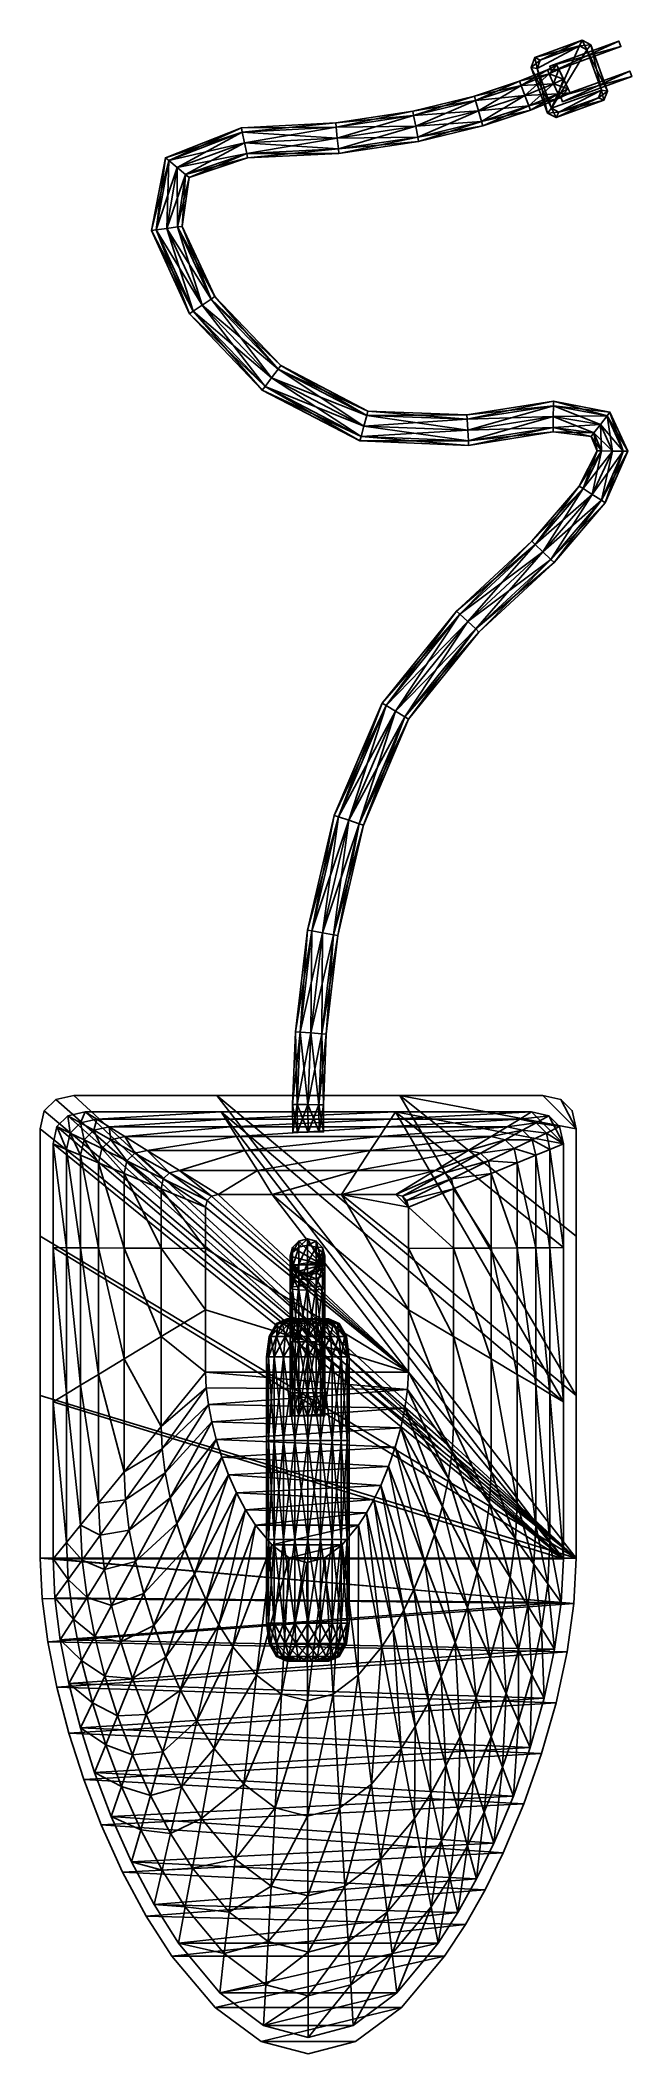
# Model space of a CAD drawing. Extents: x -44 to 141, y -39 to 592.
import ezdxf

# ---------------------------------------------------------------- set-up
doc = ezdxf.new("R2010")
doc.units = 0
for name, color, linetype in [('BADY', 250, 'CONTINUOUS'), ('BAI', 114, 'CONTINUOUS'), ('I', 52, 'CONTINUOUS')]:
    doc.layers.add(name, color=color, linetype=linetype)

msp = doc.modelspace()

# ---------------------------------------------------------------- meshes
at = {"layer": 'BADY', "color": 250}
mesh = msp.add_polyface(dxfattribs=at)
corners = [(118.804787, 251.713287, -68.586411), (115.38662, 255.115753, -68.586411), (111.423515, 252.918198, -48.591156), (109.996712, 256.295135, -68.586411), (106.316963, 254.035583, -48.591167), (67.313789, 256.295135, -68.586411), (65.877892, 254.035583, -48.591167), (12.67416, 256.295135, -68.586411), (14.110687, 254.035583, -48.591167), (-30.003281, 256.295135, -68.586403), (-26.323189, 254.035583, -48.591167), (-35.389717, 255.115753, -68.586403), (-31.426453, 252.918198, -48.591156), (64.327026, 251.642975, -38.837402), (15.601357, 251.642975, -38.837402), (-22.45686, 251.642975, -38.837402), (119.19883, 260.202698, -72.010864), (122.789856, 256.679871, -72.010864), (124.045502, 251.06604, -72.010864), (113.536362, 261.423767, -72.010864), (68.695015, 261.423767, -72.010864), (122.789856, 256.679871, -68.586441), (119.19883, 260.202698, -68.586441), (113.536362, 261.423767, -68.586441), (68.695015, 261.423767, -68.586441), (11.292322, 261.423767, -72.010864), (11.292322, 261.423767, -68.586441), (-33.543274, 261.423767, -72.010864), (-33.543274, 261.423767, -68.586441), (-39.202087, 260.202698, -72.010864), (-39.202087, 260.202698, -68.586441), (-42.79071, 256.679871, -72.010864), (-42.79071, 256.679871, -68.586441), (-44.045502, 251.066055, -68.586441), (124.045502, 251.066055, -68.586441), (115.711853, 584.009888, -55.498222), (115.711853, 584.009888, -63.691963), (116.344589, 582.271484, -63.691963), (116.344589, 582.271484, -55.498222), (138.011948, 590.157715, -55.498222), (137.379211, 591.896179, -55.498222), (138.011948, 590.157715, -63.691963), (137.379211, 591.896179, -63.691963), (119.13205, 574.612976, -55.498222), (119.13205, 574.612976, -63.691959), (119.764786, 572.874512, -63.691963), (119.764786, 572.874512, -55.498222), (141.432144, 580.760803, -55.498222), (140.799408, 582.499268, -55.498222), (141.432144, 580.760803, -63.691963), (140.799408, 582.499268, -63.691963)]
mesh.append_faces([[corners[k] for k in face] for face in [(1, 4, 2), (3, 6, 4), (5, 8, 6), (7, 10, 8), (9, 12, 10), (17, 22, 21), (16, 23, 22), (19, 24, 23), (20, 26, 24), (25, 28, 26), (27, 30, 28), (29, 32, 30), (31, 33, 32), (35, 37, 38), (35, 39, 40), (38, 41, 39), (37, 42, 41), (36, 40, 42), (43, 45, 46), (43, 47, 48), (46, 49, 47), (45, 50, 49), (44, 48, 50)]], dxfattribs={"vtx0": -1})
mesh.append_faces([[corners[k] for k in face] for face in [(34, 22, 23), (34, 23, 24)]], dxfattribs={"vtx0": -1, "vtx2": -1})
mesh.append_faces([[corners[k] for k in face] for face in [(39, 41, 40), (47, 49, 48)]], dxfattribs={"vtx1": -1})
mesh.append_faces([[corners[k] for k in face] for face in [(19, 16, 18), (20, 19, 18)]], dxfattribs={"vtx1": -1, "vtx2": -1})
mesh.append_faces([[corners[k] for k in face] for face in [(0, 1, 2), (1, 3, 4), (3, 5, 6), (5, 7, 8), (7, 9, 10), (9, 11, 12), (4, 6, 13), (6, 8, 14), (8, 10, 15), (16, 17, 18), (18, 17, 21), (17, 16, 22), (16, 19, 23), (19, 20, 24), (20, 25, 26), (25, 27, 28), (27, 29, 30), (29, 31, 32), (34, 21, 22), (35, 36, 37), (35, 38, 39), (38, 37, 41), (37, 36, 42), (36, 35, 40), (41, 42, 40), (43, 44, 45), (43, 46, 47), (46, 45, 49), (45, 44, 50), (44, 43, 48), (49, 50, 48)]], dxfattribs={"vtx2": -1})
mesh = msp.add_polyface(dxfattribs=at)
corners = [(-30.003281, 256.295135, -68.586403), (12.67416, 256.295135, -68.586411), (120, 116.304626, -68.586449), (-35.389717, 255.115753, -68.586403), (-38.805603, 251.713287, -68.586403), (-40, 246.291245, -68.586411), (-40, 213.776642, -68.586411), (-40, 165.484192, -68.586418), (-35.794373, 167.998596, -48.591183), (-35.794373, 213.752289, -48.591152), (-31.371567, 170.661041, -38.837399), (-31.371567, 213.726517, -38.83741), (-25.739944, 174.072128, -30.546721), (-25.739944, 213.693497, -30.546711), (-17.750275, 178.903992, -22.255989), (-17.750275, 213.646729, -22.255993), (-6.133827, 185.904297, -13.96531), (-6.133827, 213.578964, -13.965299), (-6.133827, 157.721268, -13.96533), (7.770866, 194.293777, -7.137709), (7.770866, 213.497742, -7.137689), (7.770866, 174.737015, -7.137715), (8.000088, 169.862045, -7.137722), (71.396484, 174.737015, -7.137722), (11.746162, 230.40567, -7.137675), (9.604195, 229.936676, -7.137675), (8.245831, 228.583664, -7.137675), (7.770866, 226.427505, -7.13769), (71.113968, 169.294342, -7.137752), (8.665796, 164.645248, -7.137721), (-39.202087, 260.202698, -72.010864), (-33.543274, 261.423767, -72.010864), (124.045502, 116.481812, -72.010857), (-42.79071, 256.679871, -72.010864), (-44.045502, 251.06604, -72.010864), (-44.045502, 217.401413, -72.010864), (-44.045502, 167.400848, -72.010857), (-44.045502, 167.400848, -68.586433), (-44.045502, 217.401413, -68.586433), (124.045502, 116.481812, -68.586426), (-33.543274, 261.423767, -68.586441), (-39.202087, 260.202698, -68.586441), (-42.79071, 256.679871, -68.586441), (-44.045502, 251.066055, -68.586441), (35.059509, 161.121658, 25.991512), (34.314819, 168.250198, 28.741022), (35.059509, 168.250198, 25.99151), (35.059509, 168.250198, 31.490534), (35.059509, 184.268173, 31.490532), (34.314819, 184.268173, 28.74102), (35.059513, 201.456451, 31.470358), (34.314823, 201.124146, 28.741018), (35.059509, 184.268173, 25.991508), (35.059513, 207.679214, 29.849295), (34.314823, 206.327728, 27.454885), (35.059513, 200.791855, 26.011648), (35.059513, 212.229965, 25.298573), (34.314823, 209.835526, 23.947104), (35.059513, 204.976257, 25.060446), (35.059513, 213.851013, 19.075796), (34.314823, 211.121658, 18.743521), (35.059513, 207.441101, 22.595602), (35.059513, 213.87117, 1.887533), (34.314823, 211.121658, 1.887534), (35.059513, 208.392303, 18.411215), (35.059513, 213.87117, -14.130429), (34.314823, 211.121658, -14.130428), (35.059513, 208.372147, 1.887534), (35.059513, 213.87117, -21.258968), (34.314823, 211.121658, -21.258968), (35.059513, 208.372147, -14.130428)]
mesh.append_faces([[corners[k] for k in face] for face in [(6, 8, 9), (9, 10, 11), (11, 12, 13), (13, 14, 15), (15, 16, 17), (14, 18, 16), (17, 19, 20), (16, 21, 19), (18, 22, 21), (35, 37, 38), (44, 45, 46), (45, 48, 49), (49, 50, 51), (51, 53, 54), (54, 56, 57), (57, 59, 60), (60, 62, 63), (63, 65, 66), (66, 68, 69)]], dxfattribs={"vtx0": -1})
mesh.append_faces([[corners[k] for k in face] for face in [(23, 24, 25), (23, 25, 26), (23, 26, 27), (23, 27, 20), (23, 20, 19), (23, 19, 21), (28, 21, 22), (28, 22, 29), (39, 40, 41), (39, 41, 42), (39, 42, 43), (39, 43, 38), (39, 38, 37)]], dxfattribs={"vtx0": -1, "vtx2": -1})
mesh.append_faces([[corners[k] for k in face] for face in [(0, 1, 2), (3, 0, 2), (4, 3, 2), (5, 4, 2), (6, 5, 2), (30, 31, 32), (33, 30, 32), (34, 33, 32), (35, 34, 32), (36, 35, 32)]], dxfattribs={"vtx1": -1, "vtx2": -1})
mesh.append_faces([[corners[k] for k in face] for face in [(6, 7, 8), (9, 8, 10), (11, 10, 12), (13, 12, 14), (15, 14, 16), (17, 16, 19), (16, 18, 21), (35, 36, 37), (45, 47, 48), (46, 45, 49), (52, 49, 51), (55, 51, 54), (58, 54, 57), (61, 57, 60), (64, 60, 63), (67, 63, 66), (70, 66, 69)]], dxfattribs={"vtx2": -1})
mesh = msp.add_polyface(dxfattribs=at)
corners = [(-40, 246.291245, -68.586411), (-40, 213.776642, -68.586411), (-35.794373, 213.752289, -48.591152), (-35.794373, 244.557587, -48.591156), (-31.371567, 213.726517, -38.83741), (-31.371567, 242.721893, -38.837402), (-25.739944, 213.693497, -30.546711), (-25.739944, 240.37001, -30.546692), (-24.76001, 244.818497, -30.546692), (-17.750275, 237.038513, -22.255997), (-16.890999, 240.93927, -22.255981), (-17.750275, 213.646729, -22.255993), (59.453804, 244.235565, -22.255997), (20.144764, 244.235565, -22.255997), (24.05183, 237.944778, -13.965302), (-10.558403, 244.235565, -22.255981), (-0.405071, 237.944778, -13.965286), (-14.433529, 243.387039, -22.255981), (-3.49184, 237.268906, -13.965286), (-5.449364, 235.319092, -13.965285), (-6.133827, 232.211899, -13.965301), (-6.133827, 213.578964, -13.965299), (55.363834, 237.944778, -13.965302), (28.717283, 230.40567, -7.137691), (11.746162, 230.40567, -7.137675), (9.604195, 229.936676, -7.137675), (8.245831, 228.583664, -7.137675), (7.770866, 226.427505, -7.13769), (7.770866, 213.497742, -7.137689), (-33.543274, 261.423767, -72.010864), (11.292322, 261.423767, -72.010864), (124.045502, 116.481812, -72.010857), (-44.045502, 251.06604, -72.010864), (-44.045502, 217.401413, -72.010864), (-44.045502, 217.401413, -68.586433), (-44.045502, 251.066055, -68.586441), (124.045502, 116.481812, -68.586426), (11.292322, 261.423767, -68.586441), (-33.543274, 261.423767, -68.586441), (35.059513, 212.229965, 25.298573), (37.015308, 213.933182, 26.259907), (37.015308, 215.792465, 19.312183), (35.059513, 213.851013, 19.075796), (39.76482, 214.581696, 26.625965), (39.76482, 216.531708, 19.40218), (42.514332, 213.933182, 26.259937), (42.514332, 215.792465, 19.312183), (37.015308, 215.826965, 1.887533), (35.059513, 213.87117, 1.887533), (39.76482, 216.571655, 1.887533), (42.514332, 215.826965, 1.887533), (37.015308, 215.826965, -14.130429), (35.059513, 213.87117, -14.130429), (39.76482, 216.571655, -14.130429), (42.514332, 215.826965, -14.130429), (34.314823, 211.121658, -14.130428), (35.059513, 213.87117, -21.258968), (37.015308, 215.826965, -21.258968), (39.76482, 216.571655, -21.258968), (42.514332, 215.826965, -21.258968), (44.470127, 208.372147, -21.258968)]
mesh.append_faces([[corners[k] for k in face] for face in [(0, 2, 3), (3, 4, 5), (5, 6, 7), (8, 9, 10), (7, 11, 9), (13, 16, 14), (15, 18, 16), (17, 19, 18), (10, 20, 19), (9, 21, 20), (14, 24, 23), (16, 25, 24), (18, 26, 25), (19, 27, 26), (20, 28, 27), (32, 34, 35), (39, 41, 42), (40, 44, 41), (43, 46, 44), (42, 47, 48), (41, 49, 47), (44, 50, 49), (48, 51, 52), (47, 53, 51), (49, 54, 53), (52, 57, 56), (51, 58, 57), (53, 59, 58)]], dxfattribs={"vtx0": -1})
mesh.append_faces([[corners[k] for k in face] for face in [(36, 37, 38)]], dxfattribs={"vtx0": -1, "vtx2": -1})
mesh.append_faces([[corners[k] for k in face] for face in [(29, 30, 31), (57, 58, 60)]], dxfattribs={"vtx1": -1, "vtx2": -1})
mesh.append_faces([[corners[k] for k in face] for face in [(0, 1, 2), (3, 2, 4), (5, 4, 6), (8, 7, 9), (7, 6, 11), (12, 13, 14), (13, 15, 16), (15, 17, 18), (17, 10, 19), (10, 9, 20), (9, 11, 21), (22, 14, 23), (14, 16, 24), (16, 18, 25), (18, 19, 26), (19, 20, 27), (20, 21, 28), (32, 33, 34), (39, 40, 41), (40, 43, 44), (43, 45, 46), (42, 41, 47), (41, 44, 49), (48, 47, 51), (47, 49, 53), (55, 52, 56), (52, 51, 57), (51, 53, 58)]], dxfattribs={"vtx2": -1})
mesh = msp.add_polyface(dxfattribs=at)
corners = [(115.38662, 255.115753, -68.586411), (118.804787, 251.713287, -68.586411), (120, 246.291245, -68.586426), (109.996712, 256.295135, -68.586411), (67.313789, 256.295135, -68.586411), (114.661995, 249.694595, -48.591156), (115.794373, 244.557587, -48.591156), (111.423515, 252.918198, -48.591156), (-35.389717, 255.115753, -68.586403), (-38.805603, 251.713287, -68.586403), (-34.662766, 249.694595, -48.591156), (-31.426453, 252.918198, -48.591156), (-40, 246.291245, -68.586411), (-35.794373, 244.557587, -48.591156), (110.244843, 247.557068, -38.837402), (111.310699, 242.721893, -38.837402), (107.196655, 250.591263, -38.837402), (106.316963, 254.035583, -48.591167), (102.390121, 251.642975, -38.837402), (64.327026, 251.642975, -38.837402), (65.877892, 254.035583, -48.591167), (15.601357, 251.642975, -38.837402), (14.110687, 254.035583, -48.591167), (-22.45686, 251.642975, -38.837402), (-26.323189, 254.035583, -48.591167), (-27.260284, 250.591263, -38.837402), (-30.306458, 247.557068, -38.837402), (-31.371567, 242.721893, -38.837402), (104.550842, 244.818497, -30.546715), (101.746422, 247.610031, -30.546715), (97.324295, 248.577652, -30.546715), (62.305241, 248.577652, -30.546715), (17.47637, 248.577652, -30.546692), (-17.538177, 248.577652, -30.546692), (-21.957458, 247.610031, -30.546692), (-24.76001, 244.818497, -30.546692), (-25.739944, 240.37001, -30.546692), (94.038544, 243.387039, -22.255997), (96.49765, 240.93927, -22.255997), (90.160919, 244.235565, -22.255997), (59.453804, 244.235565, -22.255997), (20.144764, 244.235565, -22.255997), (-10.558403, 244.235565, -22.255981), (-14.433529, 243.387039, -22.255981), (-16.890999, 240.93927, -22.255981), (68.695015, 261.423767, -72.010864), (124.045502, 251.06604, -72.010864), (124.045502, 217.401428, -72.010864), (122.789856, 256.679871, -68.586441), (124.045502, 251.066055, -68.586441), (-42.79071, 256.679871, -72.010864), (-44.045502, 251.06604, -72.010864), (-44.045502, 251.066055, -68.586441), (124.045502, 217.401428, -68.586433), (68.695015, 261.423767, -68.586441)]
mesh.append_faces([[corners[k] for k in face] for face in [(2, 5, 6), (1, 7, 5), (8, 10, 11), (9, 13, 10), (6, 14, 15), (5, 16, 14), (7, 18, 16), (17, 19, 18), (20, 21, 19), (22, 23, 21), (24, 25, 23), (11, 26, 25), (10, 27, 26), (14, 29, 28), (16, 30, 29), (18, 31, 30), (19, 32, 31), (21, 33, 32), (23, 34, 33), (25, 35, 34), (26, 36, 35), (28, 37, 38), (29, 39, 37), (30, 40, 39), (31, 41, 40), (32, 42, 41), (33, 43, 42), (34, 44, 43), (46, 48, 49)]], dxfattribs={"vtx0": -1})
mesh.append_faces([[corners[k] for k in face] for face in [(45, 46, 47)]], dxfattribs={"vtx0": -1, "vtx2": -1})
mesh.append_faces([[corners[k] for k in face] for face in [(3, 0, 2), (4, 3, 2), (53, 49, 54)]], dxfattribs={"vtx1": -1, "vtx2": -1})
mesh.append_faces([[corners[k] for k in face] for face in [(0, 1, 2), (2, 1, 5), (8, 9, 10), (9, 12, 13), (6, 5, 14), (5, 7, 16), (7, 17, 18), (24, 11, 25), (11, 10, 26), (10, 13, 27), (15, 14, 28), (14, 16, 29), (16, 18, 30), (18, 19, 31), (19, 21, 32), (21, 23, 33), (23, 25, 34), (25, 26, 35), (26, 27, 36), (28, 29, 37), (29, 30, 39), (30, 31, 40), (31, 32, 41), (32, 33, 42), (33, 34, 43), (34, 35, 44), (50, 51, 52)]], dxfattribs={"vtx2": -1})
mesh = msp.add_polyface(dxfattribs=at)
corners = [(67.313789, 256.295135, -68.586411), (120, 213.776657, -68.586426), (120, 165.484192, -68.586433), (12.67416, 256.295135, -68.586411), (120, 116.304626, -68.586449), (115.794373, 213.752304, -48.59119), (115.794373, 167.998596, -48.591183), (111.310699, 213.726517, -38.837418), (111.310699, 170.661041, -38.837429), (105.531448, 213.693497, -30.546726), (105.531448, 174.072128, -30.546736), (97.357521, 213.646729, -22.255993), (97.357521, 178.903992, -22.256035), (97.357521, 143.523056, -22.256031), (85.556404, 185.904297, -13.965333), (85.556404, 213.578979, -13.965314), (85.556404, 157.721268, -13.965338), (71.396484, 194.293777, -7.137717), (71.396484, 174.737015, -7.137722), (71.396484, 213.497742, -7.137712), (50.445286, 230.40567, -7.137691), (28.717283, 230.40567, -7.137691), (71.113968, 169.294342, -7.137752), (7.770866, 174.737015, -7.137715), (11.292322, 261.423767, -72.010864), (124.045502, 167.400848, -72.010857), (124.045502, 116.481812, -72.010857), (124.045502, 217.401428, -72.010864), (124.045502, 217.401428, -68.586433), (124.045502, 167.400848, -68.586433), (124.045502, 116.481812, -68.586426), (11.292322, 261.423767, -68.586441), (44.470123, 161.121658, 31.490536), (45.214813, 168.250198, 28.741022), (44.470123, 168.250198, 31.490534), (45.214813, 161.121658, 28.741024), (44.470123, 168.250198, 25.99151), (45.214813, 184.268173, 28.74102), (44.470123, 184.268173, 31.490532), (44.470123, 184.268173, 25.991508), (45.214817, 201.124146, 28.741018), (44.470127, 201.456451, 31.470358), (44.470127, 200.791855, 26.011648), (45.214817, 206.327728, 27.454885), (44.470127, 207.679214, 29.849295), (44.470127, 204.976257, 25.060446), (45.214817, 209.835526, 23.947104), (44.470127, 212.229965, 25.298573), (44.470127, 207.441101, 22.595602), (45.214817, 211.121658, 18.743521), (44.470127, 213.851013, 19.075796), (44.470127, 208.392303, 18.411215), (45.214817, 211.121658, 1.887534), (44.470127, 213.87117, 1.887533), (44.470127, 208.372147, 1.887534), (45.214817, 211.121658, -14.130428), (44.470127, 208.372147, -14.130428), (42.514332, 206.416351, -14.130428), (44.470127, 213.87117, -14.130429), (45.214817, 211.121658, -21.258968), (44.470127, 208.372147, -21.258968), (42.514332, 206.416351, -21.258968), (44.470127, 213.87117, -21.258968), (42.514332, 215.826965, -21.258968)]
mesh.append_faces([[corners[k] for k in face] for face in [(2, 5, 6), (6, 7, 8), (8, 9, 10), (10, 11, 12), (12, 15, 14), (16, 17, 18), (14, 19, 17), (25, 28, 29), (32, 33, 34), (35, 36, 33), (34, 37, 38), (33, 39, 37), (38, 40, 41), (37, 42, 40), (41, 43, 44), (40, 45, 43), (44, 46, 47), (43, 48, 46), (47, 49, 50), (46, 51, 49), (50, 52, 53), (49, 54, 52), (52, 56, 55), (54, 57, 56), (55, 60, 59), (56, 61, 60)]], dxfattribs={"vtx0": -1})
mesh.append_faces([[corners[k] for k in face] for face in [(0, 1, 2), (3, 2, 4), (24, 25, 26)]], dxfattribs={"vtx0": -1, "vtx2": -1})
mesh.append_faces([[corners[k] for k in face] for face in [(17, 19, 20), (18, 17, 21), (22, 18, 23), (30, 29, 31), (63, 62, 60)]], dxfattribs={"vtx1": -1, "vtx2": -1})
mesh.append_faces([[corners[k] for k in face] for face in [(2, 1, 5), (6, 5, 7), (8, 7, 9), (10, 9, 11), (13, 12, 14), (12, 11, 15), (16, 14, 17), (14, 15, 19), (25, 27, 28), (34, 33, 37), (33, 36, 39), (38, 37, 40), (37, 39, 42), (41, 40, 43), (40, 42, 45), (44, 43, 46), (43, 45, 48), (47, 46, 49), (46, 48, 51), (50, 49, 52), (49, 51, 54), (53, 52, 55), (52, 54, 56), (58, 55, 59), (55, 56, 60), (62, 59, 60)]], dxfattribs={"vtx2": -1})
mesh = msp.add_polyface(dxfattribs=at)
corners = [(67.313789, 256.295135, -68.586411), (120, 246.291245, -68.586426), (120, 213.776657, -68.586426), (12.67416, 256.295135, -68.586411), (120, 165.484192, -68.586433), (115.794373, 244.557587, -48.591156), (115.794373, 213.752304, -48.59119), (111.310699, 242.721893, -38.837402), (111.310699, 213.726517, -38.837418), (105.531448, 240.37001, -30.546715), (105.531448, 213.693497, -30.546726), (104.550842, 244.818497, -30.546715), (97.357521, 237.038513, -22.255997), (97.357521, 213.646729, -22.255993), (96.49765, 240.93927, -22.255997), (85.556404, 232.211899, -13.965316), (85.556404, 213.578979, -13.965314), (84.871475, 235.319092, -13.965301), (94.038544, 243.387039, -22.255997), (82.912643, 237.268906, -13.965302), (90.160919, 244.235565, -22.255997), (79.823875, 237.944778, -13.965302), (59.453804, 244.235565, -22.255997), (55.363834, 237.944778, -13.965302), (24.05183, 237.944778, -13.965302), (71.396484, 226.427505, -7.137713), (71.396484, 213.497742, -7.137712), (70.921196, 228.583664, -7.137691), (69.561943, 229.936676, -7.137691), (67.418587, 230.40567, -7.137691), (50.445286, 230.40567, -7.137691), (28.717283, 230.40567, -7.137691), (71.396484, 194.293777, -7.137717), (68.695015, 261.423767, -72.010864), (124.045502, 217.401428, -72.010864), (124.045502, 167.400848, -72.010857), (11.292322, 261.423767, -72.010864), (124.045502, 251.06604, -72.010864), (124.045502, 251.066055, -68.586441), (124.045502, 217.401428, -68.586433), (124.045502, 167.400848, -68.586433), (68.695015, 261.423767, -68.586441), (11.292322, 261.423767, -68.586441), (42.514332, 213.933182, 26.259937), (44.470127, 212.229965, 25.298573), (44.470127, 213.851013, 19.075796), (42.514332, 215.792465, 19.312183), (39.76482, 216.531708, 19.40218), (42.514332, 215.826965, 1.887533), (44.470127, 213.87117, 1.887533), (39.76482, 216.571655, 1.887533), (42.514332, 215.826965, -14.130429), (44.470127, 213.87117, -14.130429), (45.214817, 211.121658, -14.130428), (39.76482, 216.571655, -14.130429), (42.514332, 215.826965, -21.258968), (44.470127, 213.87117, -21.258968), (45.214817, 211.121658, -21.258968), (39.76482, 216.571655, -21.258968), (44.470127, 208.372147, -21.258968)]
mesh.append_faces([[corners[k] for k in face] for face in [(2, 5, 6), (6, 7, 8), (8, 9, 10), (7, 11, 9), (10, 12, 13), (9, 14, 12), (13, 15, 16), (12, 17, 15), (14, 19, 17), (18, 21, 19), (20, 23, 21), (22, 24, 23), (16, 25, 26), (15, 27, 25), (17, 28, 27), (19, 29, 28), (21, 30, 29), (23, 31, 30), (34, 38, 39), (43, 45, 46), (46, 49, 48), (48, 52, 51), (49, 53, 52), (51, 56, 55), (52, 57, 56)]], dxfattribs={"vtx0": -1})
mesh.append_faces([[corners[k] for k in face] for face in [(0, 1, 2), (25, 28, 29), (25, 29, 30), (32, 30, 31), (33, 34, 35), (40, 41, 42)]], dxfattribs={"vtx0": -1, "vtx2": -1})
mesh.append_faces([[corners[k] for k in face] for face in [(3, 0, 4), (26, 25, 30), (36, 33, 35), (40, 39, 41), (58, 55, 59)]], dxfattribs={"vtx1": -1, "vtx2": -1})
mesh.append_faces([[corners[k] for k in face] for face in [(2, 1, 5), (6, 5, 7), (8, 7, 9), (10, 9, 12), (9, 11, 14), (13, 12, 15), (12, 14, 17), (14, 18, 19), (18, 20, 21), (20, 22, 23), (16, 15, 25), (15, 17, 27), (17, 19, 28), (19, 21, 29), (21, 23, 30), (25, 27, 28), (34, 37, 38), (43, 44, 45), (47, 46, 48), (46, 45, 49), (50, 48, 51), (48, 49, 52), (54, 51, 55), (51, 52, 56)]], dxfattribs={"vtx2": -1})
mesh = msp.add_polyface(dxfattribs=at)
corners = [(71.396484, 174.737015, -7.137722), (28.717283, 230.40567, -7.137691), (11.746162, 230.40567, -7.137675), (39.764816, 161.121658, 23.291012), (37.015305, 168.250198, 24.0357), (39.764816, 168.250198, 23.29101), (37.015305, 161.121658, 24.035702), (35.059509, 168.250198, 25.99151), (35.059509, 168.250198, 31.490534), (37.015305, 168.250198, 33.446335), (37.015305, 184.268173, 33.446312), (35.059509, 184.268173, 31.490532), (39.764816, 168.250198, 34.191025), (39.764816, 184.268173, 34.191002), (37.015305, 184.268173, 24.035698), (39.764816, 184.268173, 23.291008), (35.059509, 184.268173, 25.991508), (34.314819, 184.268173, 28.74102), (35.059513, 201.456451, 31.470358), (37.015308, 201.692825, 33.411823), (39.76482, 201.782822, 34.151051), (37.015308, 200.555481, 24.070181), (39.76482, 200.465485, 23.330954), (35.059513, 200.791855, 26.011648), (34.314823, 201.124146, 28.741018), (35.059513, 207.679214, 29.849295), (37.015308, 208.640549, 31.552542), (39.76482, 209.006592, 32.201061), (37.015308, 204.014908, 23.357229), (35.059513, 204.976257, 25.060446), (34.314823, 206.327728, 27.454885), (35.059513, 212.229965, 25.298573), (37.015308, 213.933182, 26.259907), (39.76482, 214.581696, 26.625965), (39.76482, 203.648865, 22.7087), (37.015308, 205.737885, 21.634268), (35.059513, 207.441101, 22.595602), (34.314823, 209.835526, 23.947104), (35.059513, 213.851013, 19.075796), (39.76482, 205.089355, 21.26824), (37.015308, 206.450836, 18.174856), (35.059513, 208.392303, 18.411215), (34.314823, 211.121658, 18.743521), (35.059513, 213.87117, 1.887533), (39.76482, 205.711609, 18.08486), (37.015308, 206.416351, 1.887534), (35.059513, 208.372147, 1.887534), (34.314823, 211.121658, 1.887534), (35.059513, 213.87117, -14.130429), (39.76482, 205.671661, 1.887534), (37.015308, 206.416351, -14.130428), (35.059513, 208.372147, -14.130428), (34.314823, 211.121658, -14.130428), (39.76482, 205.671661, -14.130428), (37.015308, 206.416351, -21.258968), (35.059513, 208.372147, -21.258968), (34.314823, 211.121658, -21.258968), (35.059513, 213.87117, -21.258968), (44.470127, 208.372147, -21.258968)]
mesh.append_faces([[corners[k] for k in face] for face in [(3, 4, 5), (6, 7, 4), (8, 10, 11), (9, 13, 10), (5, 14, 15), (4, 16, 14), (7, 17, 16), (11, 19, 18), (10, 20, 19), (15, 21, 22), (14, 23, 21), (16, 24, 23), (18, 26, 25), (19, 27, 26), (21, 29, 28), (23, 30, 29), (25, 32, 31), (26, 33, 32), (28, 36, 35), (29, 37, 36), (35, 41, 40), (36, 42, 41), (40, 46, 45), (41, 47, 46), (45, 51, 50), (46, 52, 51), (50, 55, 54), (51, 56, 55)]], dxfattribs={"vtx0": -1})
mesh.append_faces([[corners[k] for k in face] for face in [(0, 1, 2)]], dxfattribs={"vtx0": -1, "vtx2": -1})
mesh.append_faces([[corners[k] for k in face] for face in [(56, 57, 58), (55, 56, 58)]], dxfattribs={"vtx1": -1, "vtx2": -1})
mesh.append_faces([[corners[k] for k in face] for face in [(8, 9, 10), (9, 12, 13), (5, 4, 14), (4, 7, 16), (17, 11, 18), (11, 10, 19), (10, 13, 20), (15, 14, 21), (14, 16, 23), (24, 18, 25), (18, 19, 26), (19, 20, 27), (22, 21, 28), (21, 23, 29), (30, 25, 31), (25, 26, 32), (34, 28, 35), (28, 29, 36), (37, 31, 38), (39, 35, 40), (35, 36, 41), (42, 38, 43), (44, 40, 45), (40, 41, 46), (47, 43, 48), (49, 45, 50), (45, 46, 51), (53, 50, 54), (50, 51, 55)]], dxfattribs={"vtx2": -1})
mesh = msp.add_polyface(dxfattribs=at)
corners = [(44.470123, 161.121658, 25.991512), (42.514328, 168.250198, 24.0357), (44.470123, 168.250198, 25.99151), (42.514328, 161.121658, 24.035702), (39.764816, 168.250198, 23.29101), (39.764816, 168.250198, 34.191025), (42.514328, 168.250198, 33.446335), (42.514328, 184.268173, 33.446312), (39.764816, 184.268173, 34.191002), (44.470123, 168.250198, 31.490534), (44.470123, 184.268173, 31.490532), (42.514328, 184.268173, 24.035698), (44.470123, 184.268173, 25.991508), (39.764816, 184.268173, 23.291008), (42.514332, 201.692825, 33.411823), (39.76482, 201.782822, 34.151051), (44.470127, 201.456451, 31.470358), (42.514332, 200.555481, 24.070181), (44.470127, 200.791855, 26.011648), (39.76482, 200.465485, 23.330954), (42.514332, 208.640549, 31.552542), (39.76482, 209.006592, 32.201061), (44.470127, 207.679214, 29.849295), (42.514332, 204.014908, 23.357229), (44.470127, 204.976257, 25.060446), (39.76482, 203.648865, 22.7087), (37.015308, 204.014908, 23.357229), (37.015308, 208.640549, 31.552542), (39.76482, 214.581696, 26.625965), (42.514332, 213.933182, 26.259937), (44.470127, 212.229965, 25.298573), (42.514332, 205.737885, 21.634268), (44.470127, 207.441101, 22.595602), (39.76482, 205.089355, 21.26824), (37.015308, 205.737885, 21.634268), (42.514332, 206.450836, 18.174856), (44.470127, 208.392303, 18.411215), (39.76482, 205.711609, 18.08486), (37.015308, 206.450836, 18.174856), (42.514332, 206.416351, 1.887534), (44.470127, 208.372147, 1.887534), (39.76482, 205.671661, 1.887534), (37.015308, 206.416351, 1.887534), (42.514332, 206.416351, -14.130428), (39.76482, 205.671661, -14.130428), (37.015308, 206.416351, -14.130428), (44.470127, 208.372147, -14.130428), (42.514332, 206.416351, -21.258968), (39.76482, 205.671661, -21.258968), (37.015308, 206.416351, -21.258968), (35.059513, 213.87117, -21.258968), (37.015308, 215.826965, -21.258968), (44.470127, 208.372147, -21.258968), (35.059513, 208.372147, -21.258968)]
mesh.append_faces([[corners[k] for k in face] for face in [(0, 1, 2), (3, 4, 1), (5, 7, 8), (6, 10, 7), (2, 11, 12), (1, 13, 11), (8, 14, 15), (7, 16, 14), (12, 17, 18), (11, 19, 17), (15, 20, 21), (14, 22, 20), (18, 23, 24), (17, 25, 23), (19, 26, 25), (21, 29, 28), (20, 30, 29), (24, 31, 32), (23, 33, 31), (25, 34, 33), (32, 35, 36), (31, 37, 35), (33, 38, 37), (36, 39, 40), (35, 41, 39), (37, 42, 41), (39, 44, 43), (41, 45, 44), (43, 48, 47), (44, 49, 48)]], dxfattribs={"vtx0": -1})
mesh.append_faces([[corners[k] for k in face] for face in [(47, 48, 52)]], dxfattribs={"vtx1": -1})
mesh.append_faces([[corners[k] for k in face] for face in [(50, 51, 52), (49, 53, 52), (48, 49, 52)]], dxfattribs={"vtx1": -1, "vtx2": -1})
mesh.append_faces([[corners[k] for k in face] for face in [(5, 6, 7), (6, 9, 10), (2, 1, 11), (1, 4, 13), (8, 7, 14), (7, 10, 16), (12, 11, 17), (11, 13, 19), (15, 14, 20), (14, 16, 22), (18, 17, 23), (17, 19, 25), (27, 21, 28), (21, 20, 29), (20, 22, 30), (24, 23, 31), (23, 25, 33), (32, 31, 35), (31, 33, 37), (36, 35, 39), (35, 37, 41), (40, 39, 43), (39, 41, 44), (46, 43, 47), (43, 44, 48)]], dxfattribs={"vtx2": -1})
mesh = msp.add_polyface(dxfattribs=at)
corners = [(-40, 165.484192, -68.586418), (-40, 213.776642, -68.586411), (120, 116.304626, -68.586449), (-40, 116.304626, -68.586433), (-35.794373, 121.404419, -48.591179), (-35.794373, 167.998596, -48.591183), (-31.371567, 126.804474, -38.837425), (-31.371567, 170.661041, -38.837399), (-30.857544, 115.872223, -38.837425), (-25.739944, 133.722946, -30.546732), (-25.739944, 174.072128, -30.546721), (-25.267021, 123.665001, -30.54673), (-17.750275, 143.523056, -22.256031), (-17.750275, 178.903992, -22.255989), (-17.335579, 134.703537, -22.256029), (-23.893547, 112.901794, -30.54673), (-16.131218, 125.265633, -22.256029), (-6.133827, 157.721268, -13.96533), (-5.803497, 150.695999, -13.965337), (-4.844154, 143.178131, -13.965336), (-14.196739, 115.406822, -22.256027), (-3.303226, 135.324997, -13.965335), (-1.240215, 127.335777, -13.965357), (8.000088, 169.862045, -7.137722), (8.665796, 164.645248, -7.137721), (9.735077, 159.195816, -7.137721), (11.166641, 153.651932, -7.13775), (1.304703, 119.32534, -13.965356), (12.93261, 148.093338, -7.13775), (4.284817, 111.448601, -13.965355), (15.000568, 142.627518, -7.137749), (17.540339, 136.943207, -7.137756), (7.944859, 103.256996, -13.965377), (20.354586, 131.629349, -7.137755), (70.296547, 163.444305, -7.137752), (68.989464, 157.336868, -7.137751), (67.271301, 151.228104, -7.137758), (65.166664, 145.158035, -7.137757), (62.718548, 139.269104, -7.137756), (60.560848, 134.821136, -7.137756), (58.235485, 130.647858, -7.137755), (23.402266, 126.822052, -7.137755), (55.763889, 126.820351, -7.13777), (28.535017, 120.647324, -7.137769), (50.63147, 120.646484, -7.137769), (33.98103, 116.561562, -7.137769), (-44.045502, 116.481812, -72.010857), (-44.045502, 167.400848, -72.010857), (124.045502, 116.481812, -72.010857), (-44.045502, 116.481812, -68.586426), (-44.045502, 167.400848, -68.586433), (124.045502, 116.481812, -68.586426), (44.470123, 161.121658, 25.991512), (35.059509, 161.121658, 31.490536), (34.314819, 161.121658, 28.741024), (35.059509, 168.250198, 31.490534), (34.314819, 168.250198, 28.741022), (37.015305, 161.121658, 33.446316), (37.015305, 168.250198, 33.446335), (39.764816, 168.250198, 34.191025), (39.764816, 161.121658, 23.291012), (37.015305, 161.121658, 24.035702), (37.015305, 168.250198, 24.0357), (35.059509, 161.121658, 25.991512), (35.059509, 168.250198, 25.99151)]
mesh.append_faces([[corners[k] for k in face] for face in [(0, 4, 5), (5, 6, 7), (4, 8, 6), (7, 9, 10), (6, 11, 9), (10, 12, 13), (9, 14, 12), (11, 16, 14), (12, 18, 17), (14, 19, 18), (16, 21, 19), (20, 22, 21), (18, 24, 23), (19, 25, 24), (21, 26, 25), (22, 28, 26), (27, 30, 28), (29, 31, 30), (32, 33, 31), (47, 49, 50), (54, 55, 56), (53, 58, 55), (57, 59, 58)]], dxfattribs={"vtx0": -1})
mesh.append_faces([[corners[k] for k in face] for face in [(34, 24, 25), (35, 25, 26), (36, 26, 28), (37, 28, 30), (38, 30, 31), (39, 31, 33), (40, 33, 41), (42, 41, 43), (44, 43, 45), (51, 50, 49), (52, 53, 54)]], dxfattribs={"vtx0": -1, "vtx2": -1})
mesh.append_faces([[corners[k] for k in face] for face in [(0, 1, 2), (3, 0, 2), (46, 47, 48)]], dxfattribs={"vtx1": -1, "vtx2": -1})
mesh.append_faces([[corners[k] for k in face] for face in [(0, 3, 4), (5, 4, 6), (7, 6, 9), (6, 8, 11), (10, 9, 12), (9, 11, 14), (11, 15, 16), (13, 12, 17), (12, 14, 18), (14, 16, 19), (16, 20, 21), (17, 18, 23), (18, 19, 24), (19, 21, 25), (21, 22, 26), (22, 27, 28), (27, 29, 30), (47, 46, 49), (54, 53, 55), (53, 57, 58), (60, 61, 62), (61, 63, 64), (63, 54, 56)]], dxfattribs={"vtx2": -1})
mesh = msp.add_polyface(dxfattribs=at)
corners = [(113.947037, 72.548309, -68.586464), (117.233971, 87.906723, -68.586464), (113.173759, 94.499405, -48.591206), (110.059608, 79.948395, -48.591206), (119.289536, 102.617889, -68.586472), (115.121254, 108.437195, -48.591209), (120, 116.304626, -68.586449), (115.794373, 121.404419, -48.591209), (120, 165.484192, -68.586433), (115.794373, 167.998596, -48.591183), (108.844055, 101.48024, -38.837448), (105.91288, 87.784157, -38.837437), (110.677124, 114.599129, -38.83744), (111.310699, 126.804474, -38.83744), (111.310699, 170.661041, -38.837429), (102.059822, 74.085083, -38.837452), (100.565308, 97.82325, -30.546751), (97.020416, 85.219742, -30.546749), (103.262062, 110.424004, -30.546751), (104.948555, 122.493721, -30.546738), (105.531448, 133.722946, -30.54674), (105.531448, 174.072128, -30.546736), (92.678185, 72.696075, -30.546747), (89.894463, 100.992096, -22.256048), (86.086891, 90.010475, -22.256046), (93.002853, 112.043716, -22.25605), (95.367561, 123.092926, -22.25605), (96.846375, 133.676483, -22.256052), (97.357521, 143.523056, -22.256031), (97.357521, 178.903992, -22.256035), (81.657875, 79.35656, -22.256046), (76.578674, 115.095299, -13.965378), (79.611626, 123.842819, -13.965379), (82.087662, 132.646088, -13.965358), (83.971275, 141.447449, -13.965359), (85.149246, 149.877884, -13.96536), (85.556404, 157.721268, -13.965338), (85.556404, 185.904297, -13.965333), (70.296547, 163.444305, -7.137752), (71.113968, 169.294342, -7.137752), (71.396484, 174.737015, -7.137722), (117.686447, 71.177834, -72.010849), (121.139603, 87.079475, -72.010849), (121.139603, 87.079475, -68.586426), (123.299118, 102.310974, -72.010857), (123.299118, 102.310974, -68.586426), (124.045502, 116.481812, -72.010857), (124.045502, 116.481812, -68.586426), (124.045502, 167.400848, -72.010857), (124.045502, 167.400848, -68.586433)]
mesh.append_faces([[corners[k] for k in face] for face in [(0, 2, 3), (1, 5, 2), (4, 7, 5), (6, 9, 7), (3, 10, 11), (2, 12, 10), (5, 13, 12), (7, 14, 13), (15, 16, 17), (11, 18, 16), (10, 19, 18), (12, 20, 19), (13, 21, 20), (22, 23, 24), (17, 25, 23), (16, 26, 25), (18, 27, 26), (19, 28, 27), (20, 29, 28), (24, 32, 31), (23, 33, 32), (25, 34, 33), (26, 35, 34), (27, 36, 35), (28, 37, 36), (42, 45, 43), (44, 47, 45), (46, 49, 47)]], dxfattribs={"vtx0": -1})
mesh.append_faces([[corners[k] for k in face] for face in [(0, 1, 2), (1, 4, 5), (4, 6, 7), (6, 8, 9), (3, 2, 10), (2, 5, 12), (5, 7, 13), (7, 9, 14), (15, 11, 16), (11, 10, 18), (10, 12, 19), (12, 13, 20), (13, 14, 21), (22, 17, 23), (17, 16, 25), (16, 18, 26), (18, 19, 27), (19, 20, 28), (20, 21, 29), (30, 24, 31), (24, 23, 32), (23, 25, 33), (25, 26, 34), (26, 27, 35), (27, 28, 36), (33, 34, 38), (34, 35, 39), (35, 36, 40), (41, 42, 43), (42, 44, 45), (44, 46, 47), (46, 48, 49)]], dxfattribs={"vtx2": -1})
mesh = msp.add_polyface(dxfattribs=at)
corners = [(-40, 116.304626, -68.586433), (120, 116.304626, -68.586449), (119.289536, 102.617889, -68.586472), (-37.749512, 90.926781, -68.586441), (117.233971, 87.906723, -68.586464), (73.547379, 63.759499, -22.256044), (69.941261, 100.198914, -13.965377), (66.59021, 94.18483, -13.965376), (77.75428, 71.309578, -22.256044), (81.657875, 79.35656, -22.256046), (73.050697, 106.608826, -13.965377), (76.578674, 115.095299, -13.965378), (39.711296, 71.756248, -13.965381), (47.784557, 73.884895, -13.965381), (45.185883, 116.56134, -7.137769), (39.583675, 115.084221, -7.137769), (55.632156, 79.771957, -13.965382), (50.63147, 120.646484, -7.137769), (63.028412, 88.669052, -13.965383), (55.763889, 126.820351, -7.13777), (58.235485, 130.647858, -7.137755), (60.560848, 134.821136, -7.137756), (62.718548, 139.269104, -7.137756), (65.166664, 145.158035, -7.137757), (79.611626, 123.842819, -13.965379), (67.271301, 151.228104, -7.137758), (82.087662, 132.646088, -13.965358), (68.989464, 157.336868, -7.137751), (70.296547, 163.444305, -7.137752), (83.971275, 141.447449, -13.965359), (71.113968, 169.294342, -7.137752), (85.149246, 149.877884, -13.96536), (71.396484, 174.737015, -7.137722), (8.665796, 164.645248, -7.137721), (9.735077, 159.195816, -7.137721), (11.166641, 153.651932, -7.13775), (12.93261, 148.093338, -7.13775), (15.000568, 142.627518, -7.137749), (17.540339, 136.943207, -7.137756), (20.354586, 131.629349, -7.137755), (23.402266, 126.822052, -7.137755), (28.535017, 120.647324, -7.137769), (33.98103, 116.561562, -7.137769), (-44.045502, 116.481812, -72.010857), (124.045502, 116.481812, -72.010857), (123.299118, 102.310974, -72.010857), (-41.681213, 90.206352, -72.010849), (121.139603, 87.079475, -72.010849), (123.299118, 102.310974, -68.586426), (124.045502, 116.481812, -68.586426), (-44.045502, 116.481812, -68.586426), (121.139603, 87.079475, -68.586426), (-41.681213, 90.206352, -68.586426), (44.470123, 161.121658, 25.991512), (45.214813, 161.121658, 28.741024), (44.470123, 161.121658, 31.490536), (42.514328, 161.121658, 33.446316), (39.764816, 161.121658, 34.191006), (37.015305, 161.121658, 33.446316), (35.059509, 161.121658, 31.490536), (34.314819, 161.121658, 28.741024), (35.059509, 161.121658, 25.991512), (37.015305, 161.121658, 24.035702), (39.764816, 161.121658, 23.291012), (42.514328, 161.121658, 24.035702), (39.764816, 168.250198, 34.191025), (42.514328, 168.250198, 33.446335), (44.470123, 168.250198, 31.490534), (45.214813, 168.250198, 28.741022), (44.470123, 168.250198, 25.99151), (42.514328, 168.250198, 24.0357), (39.764816, 168.250198, 23.29101)]
mesh.append_faces([[corners[k] for k in face] for face in [(5, 6, 7), (8, 10, 6), (9, 11, 10), (12, 14, 15), (13, 17, 14), (16, 19, 17), (18, 20, 19), (7, 21, 20), (6, 22, 21), (10, 23, 22), (11, 25, 23), (24, 27, 25), (26, 28, 27), (29, 30, 28), (31, 32, 30), (14, 42, 15), (53, 63, 64), (57, 66, 65), (56, 67, 66)]], dxfattribs={"vtx0": -1})
mesh.append_faces([[corners[k] for k in face] for face in [(0, 1, 2), (3, 2, 4), (43, 44, 45), (46, 45, 47), (53, 55, 56), (53, 56, 57), (53, 57, 58), (53, 58, 59), (53, 60, 61), (53, 61, 62), (53, 62, 63)]], dxfattribs={"vtx0": -1, "vtx2": -1})
mesh.append_faces([[corners[k] for k in face] for face in [(28, 30, 33), (27, 28, 34), (25, 27, 35), (23, 25, 36), (22, 23, 37), (21, 22, 38), (20, 21, 39), (19, 20, 40), (17, 19, 41), (14, 17, 42), (48, 49, 50), (51, 48, 52)]], dxfattribs={"vtx1": -1, "vtx2": -1})
mesh.append_faces([[corners[k] for k in face] for face in [(8, 9, 10), (12, 13, 14), (13, 16, 17), (16, 18, 19), (18, 7, 20), (7, 6, 21), (6, 10, 22), (10, 11, 23), (11, 24, 25), (24, 26, 27), (53, 54, 55), (58, 57, 65), (57, 56, 66), (56, 55, 67), (55, 54, 68), (54, 53, 69), (53, 64, 70), (64, 63, 71)]], dxfattribs={"vtx2": -1})
mesh = msp.add_polyface(dxfattribs=at)
corners = [(-39.423584, 104.045494, -68.586449), (-40, 116.304626, -68.586433), (119.289536, 102.617889, -68.586472), (-37.749512, 90.926781, -68.586441), (-35.060577, 77.223022, -68.586441), (117.233971, 87.906723, -68.586464), (-35.248253, 109.789757, -48.591179), (-35.794373, 121.404419, -48.591179), (-33.662193, 97.360703, -48.591209), (-31.114624, 84.37735, -48.591209), (-30.857544, 115.872223, -38.837425), (-29.36467, 104.173424, -38.837437), (-26.966774, 91.952896, -38.837448), (-23.756454, 79.520584, -38.837437), (-23.893547, 112.901794, -30.54673), (-25.267021, 123.665001, -30.54673), (-21.68742, 101.6586, -30.546728), (-18.733841, 90.220551, -30.546734), (-15.090324, 78.752144, -30.546747), (-14.196739, 115.406822, -22.256027), (-16.131218, 125.265633, -22.256029), (-11.606838, 105.377151, -22.256048), (-8.411953, 95.320862, -22.256048), (-4.670719, 85.432419, -22.256046), (-1.240215, 127.335777, -13.965357), (1.304703, 119.32534, -13.965356), (4.284817, 111.448601, -13.965355), (-0.075909, 75.148689, -22.256044), (7.944859, 103.256996, -13.965377), (12.000439, 95.599266, -13.965376), (5.015461, 65.535179, -22.256044), (16.392422, 88.671516, -13.965375), (17.540339, 136.943207, -7.137756), (20.354586, 131.629349, -7.137755), (23.402266, 126.822052, -7.137755), (23.789175, 79.773178, -13.965382), (28.535017, 120.647324, -7.137769), (31.637373, 73.885223, -13.965381), (33.98103, 116.561562, -7.137769), (39.711296, 71.756248, -13.965381), (39.583675, 115.084221, -7.137769), (-43.439941, 103.789078, -72.010857), (-44.045502, 116.481812, -72.010857), (123.299118, 102.310974, -72.010857), (-41.681213, 90.206352, -72.010849), (-38.856308, 76.017891, -72.010849), (121.139603, 87.079475, -72.010849), (-43.439941, 103.789078, -68.586426), (-44.045502, 116.481812, -68.586426), (-41.681213, 90.206352, -68.586426), (-38.856308, 76.017891, -68.586426), (123.299118, 102.310974, -68.586426), (121.139603, 87.079475, -68.586426)]
mesh.append_faces([[corners[k] for k in face] for face in [(1, 6, 7), (0, 8, 6), (3, 9, 8), (6, 11, 10), (8, 12, 11), (9, 13, 12), (10, 14, 15), (11, 16, 14), (12, 17, 16), (13, 18, 17), (14, 19, 20), (16, 21, 19), (17, 22, 21), (18, 23, 22), (21, 25, 24), (22, 26, 25), (23, 28, 26), (27, 29, 28), (30, 31, 29), (29, 34, 33), (31, 36, 34), (35, 38, 36), (37, 40, 38), (42, 47, 48), (41, 49, 47), (44, 50, 49)]], dxfattribs={"vtx0": -1})
mesh.append_faces([[corners[k] for k in face] for face in [(51, 48, 47), (51, 47, 49), (52, 49, 50)]], dxfattribs={"vtx0": -1, "vtx2": -1})
mesh.append_faces([[corners[k] for k in face] for face in [(0, 1, 2), (3, 0, 2), (4, 3, 5), (41, 42, 43), (44, 41, 43), (45, 44, 46)]], dxfattribs={"vtx1": -1, "vtx2": -1})
mesh.append_faces([[corners[k] for k in face] for face in [(1, 0, 6), (0, 3, 8), (3, 4, 9), (7, 6, 10), (6, 8, 11), (8, 9, 12), (10, 11, 14), (11, 12, 16), (12, 13, 17), (14, 16, 19), (16, 17, 21), (17, 18, 22), (19, 21, 24), (21, 22, 25), (22, 23, 26), (23, 27, 28), (26, 28, 32), (28, 29, 33), (29, 31, 34), (31, 35, 36), (35, 37, 38), (37, 39, 40), (42, 41, 47), (41, 44, 49)]], dxfattribs={"vtx2": -1})
mesh = msp.add_polyface(dxfattribs=at)
corners = [(-31.460617, 63.281769, -68.586464), (-35.060577, 77.223022, -68.586441), (113.947037, 72.548309, -68.586464), (-27.019722, 49.303513, -68.586456), (109.626328, 57.186539, -68.586472), (-21.819405, 35.558559, -68.586464), (104.333801, 41.92207, -68.586472), (-27.703903, 71.168991, -48.591206), (-31.114624, 84.37735, -48.591209), (-23.496468, 57.925583, -48.591202), (-18.569534, 44.903206, -48.591198), (-15.43261, 21.264151, -68.586472), (-12.518494, 31.36026, -48.591202), (-23.756454, 79.520584, -38.837437), (-19.796223, 67.055283, -38.837433), (-15.158768, 54.798027, -38.837444), (-9.463249, 42.050781, -38.837444), (-3.152222, 30.134325, -38.83746), (-15.090324, 78.752144, -30.546747), (-10.823742, 67.475151, -30.546747), (-5.583721, 55.74736, -30.546745), (0.222588, 44.783913, -30.546743), (6.510517, 34.865566, -30.546743), (-4.670719, 85.432419, -22.256046), (-0.075909, 75.148689, -22.256044), (5.015461, 65.535179, -22.256044), (10.52915, 56.838093, -22.256042), (17.10033, 22.125965, -30.546764), (19.815025, 45.667118, -22.256065), (29.667641, 38.275402, -22.256063), (28.336462, 13.696285, -30.546778), (39.803619, 35.602673, -22.256063), (47.784557, 73.884895, -13.965381), (39.711296, 71.756248, -13.965381), (12.000439, 95.599266, -13.965376), (16.392422, 88.671516, -13.965375), (23.789175, 79.773178, -13.965382), (31.637373, 73.885223, -13.965381), (-35.074295, 61.583538, -72.010849), (-38.856308, 76.017891, -72.010849), (117.686447, 71.177834, -72.010849), (-30.408829, 47.110874, -72.010841), (113.147255, 55.27272, -72.010849), (-24.945541, 32.879757, -72.010841), (107.58709, 39.468349, -72.010841), (-41.681213, 90.206352, -72.010849), (-38.856308, 76.017891, -68.586426), (-35.074295, 61.583538, -68.586426), (-30.408829, 47.110874, -68.586418), (-24.945541, 32.879757, -68.586411), (117.686447, 71.177834, -68.586426), (113.147255, 55.27272, -68.586426), (107.58709, 39.468349, -68.586411)]
mesh.append_faces([[corners[k] for k in face] for face in [(1, 7, 8), (0, 9, 7), (3, 10, 9), (5, 12, 10), (7, 14, 13), (9, 15, 14), (10, 16, 15), (12, 17, 16), (14, 19, 18), (15, 20, 19), (16, 21, 20), (17, 22, 21), (19, 24, 23), (20, 25, 24), (21, 26, 25), (22, 28, 26), (27, 29, 28), (30, 31, 29), (31, 32, 33), (26, 36, 35), (28, 37, 36), (29, 33, 37), (39, 47, 46), (38, 48, 47), (41, 49, 48)]], dxfattribs={"vtx0": -1})
mesh.append_faces([[corners[k] for k in face] for face in [(50, 46, 47), (51, 47, 48), (52, 48, 49)]], dxfattribs={"vtx0": -1, "vtx2": -1})
mesh.append_faces([[corners[k] for k in face] for face in [(0, 1, 2), (3, 0, 4), (5, 3, 6), (38, 39, 40), (41, 38, 42), (43, 41, 44)]], dxfattribs={"vtx1": -1, "vtx2": -1})
mesh.append_faces([[corners[k] for k in face] for face in [(1, 0, 7), (0, 3, 9), (3, 5, 10), (5, 11, 12), (8, 7, 13), (7, 9, 14), (9, 10, 15), (10, 12, 16), (13, 14, 18), (14, 15, 19), (15, 16, 20), (16, 17, 21), (18, 19, 23), (19, 20, 24), (20, 21, 25), (21, 22, 26), (22, 27, 28), (24, 25, 34), (25, 26, 35), (26, 28, 36), (28, 29, 37), (29, 31, 33), (45, 39, 46), (39, 38, 47), (38, 41, 48), (41, 43, 49)]], dxfattribs={"vtx2": -1})
mesh = msp.add_polyface(dxfattribs=at)
corners = [(-35.060577, 77.223022, -68.586441), (117.233971, 87.906723, -68.586464), (113.947037, 72.548309, -68.586464), (-31.460617, 63.281769, -68.586464), (109.626328, 57.186539, -68.586472), (-27.019722, 49.303513, -68.586456), (104.333801, 41.92207, -68.586472), (-21.819405, 35.558559, -68.586464), (98.177475, 27.113111, -68.586472), (100.951744, 50.932182, -48.591232), (95.119064, 36.901741, -48.591232), (105.966049, 65.394196, -48.591202), (110.059608, 79.948395, -48.591206), (89.978317, 26.304413, -48.591228), (91.850159, 47.26667, -38.837463), (87.011444, 37.291985, -38.83746), (97.340141, 60.472775, -38.837475), (102.059822, 74.085083, -38.837452), (105.91288, 87.784157, -38.837437), (76.25415, 19.349993, -38.837471), (78.377853, 42.758892, -30.546766), (73.278526, 34.862057, -30.546766), (81.796753, 27.933298, -38.83746), (83.175499, 51.369152, -30.546768), (87.627235, 60.546116, -30.546757), (92.678185, 72.696075, -30.546747), (97.020416, 85.219742, -30.546749), (51.454121, 13.695812, -30.546778), (59.790661, 45.6656, -22.256065), (49.938789, 38.27499, -22.256063), (62.6894, 22.124218, -30.54678), (69.075935, 56.835007, -22.256065), (73.547379, 63.759499, -22.256044), (77.75428, 71.309578, -22.256044), (81.657875, 79.35656, -22.256046), (86.086891, 90.010475, -22.256046), (39.803619, 35.602673, -22.256063), (47.784557, 73.884895, -13.965381), (55.632156, 79.771957, -13.965382), (63.028412, 88.669052, -13.965383), (66.59021, 94.18483, -13.965376), (69.941261, 100.198914, -13.965377), (-38.856308, 76.017891, -72.010849), (121.139603, 87.079475, -72.010849), (117.686447, 71.177834, -72.010849), (-35.074295, 61.583538, -72.010849), (113.147255, 55.27272, -72.010849), (-30.408829, 47.110874, -72.010841), (107.58709, 39.468349, -72.010841), (-24.945541, 32.879757, -72.010841), (101.119446, 24.135595, -72.010841), (107.58709, 39.468349, -68.586411), (113.147255, 55.27272, -68.586426), (117.686447, 71.177834, -68.586426), (121.139603, 87.079475, -68.586426), (-38.856308, 76.017891, -68.586426), (-35.074295, 61.583538, -68.586426), (-30.408829, 47.110874, -68.586418), (101.119446, 24.135595, -68.586411), (-24.945541, 32.879757, -68.586411)]
mesh.append_faces([[corners[k] for k in face] for face in [(8, 9, 10), (6, 11, 9), (4, 12, 11), (13, 14, 15), (10, 16, 14), (9, 17, 16), (11, 18, 17), (19, 20, 21), (22, 23, 20), (15, 24, 23), (14, 25, 24), (16, 26, 25), (27, 28, 29), (30, 31, 28), (21, 32, 31), (20, 33, 32), (23, 34, 33), (24, 35, 34), (29, 38, 37), (28, 39, 38), (31, 40, 39), (48, 52, 51), (46, 53, 52), (44, 54, 53)]], dxfattribs={"vtx0": -1})
mesh.append_faces([[corners[k] for k in face] for face in [(0, 1, 2), (3, 2, 4), (5, 4, 6), (7, 6, 8), (42, 43, 44), (45, 44, 46), (47, 46, 48), (49, 48, 50)]], dxfattribs={"vtx0": -1, "vtx2": -1})
mesh.append_faces([[corners[k] for k in face] for face in [(53, 54, 55), (52, 53, 56), (51, 52, 57), (58, 51, 59)]], dxfattribs={"vtx1": -1, "vtx2": -1})
mesh.append_faces([[corners[k] for k in face] for face in [(8, 6, 9), (6, 4, 11), (4, 2, 12), (13, 10, 14), (10, 9, 16), (9, 11, 17), (11, 12, 18), (22, 15, 23), (15, 14, 24), (14, 16, 25), (16, 17, 26), (30, 21, 31), (21, 20, 32), (20, 23, 33), (23, 24, 34), (24, 25, 35), (36, 29, 37), (29, 28, 38), (28, 31, 39), (31, 32, 40), (32, 33, 41), (50, 48, 51), (48, 46, 52), (46, 44, 53)]], dxfattribs={"vtx2": -1})
mesh = msp.add_polyface(dxfattribs=at)
corners = [(-15.43261, 21.264151, -68.586472), (98.177475, 27.113111, -68.586472), (92.75148, 15.927772, -68.586472), (-8.355595, 7.901359, -68.586472), (86.90387, 5.433181, -68.586472), (-0.691559, -4.187599, -68.586472), (80.68856, -4.191886, -68.586479), (12.215822, -19.715246, -68.586479), (67.782021, -19.717367, -68.586479), (25.910971, -29.989752, -68.586479), (54.087902, -29.990332, -68.586479), (40, -33.704853, -68.586479), (53.347298, -17.199757, -48.591225), (40, -20.719013, -48.591225), (66.321518, -7.466863, -48.591225), (78.549545, 7.242449, -48.591225), (84.438118, 16.361528, -48.591225), (89.978317, 26.304413, -48.591228), (95.119064, 36.901741, -48.591232), (52.532646, -3.656132, -38.837456), (39.969566, -6.968594, -38.837456), (64.744568, 5.50494, -38.837456), (76.25415, 19.349993, -38.837471), (81.796753, 27.933298, -38.83746), (87.011444, 37.291985, -38.83746), (51.454121, 13.695812, -30.546778), (39.895756, 10.648258, -30.546778), (62.6894, 22.124218, -30.54678), (73.278526, 34.862057, -30.546766), (78.377853, 42.758892, -30.546766), (49.938789, 38.27499, -22.256063), (59.790661, 45.6656, -22.256065), (-18.235771, 18.079763, -72.010841), (101.119446, 24.135595, -72.010841), (95.41906, 12.554633, -72.010841), (-10.80088, 4.244331, -72.010841), (89.275742, 1.688842, -72.010841), (-2.749283, -8.272209, -72.010841), (82.746132, -8.276657, -72.010841), (10.810808, -24.349081, -72.010841), (69.186928, -24.351278, -72.010841), (25.198505, -34.986977, -72.010841), (54.800308, -34.987602, -72.010841), (40, -38.833504, -72.010841), (54.800308, -34.987598, -68.586411), (40, -38.8335, -68.586411), (69.186928, -24.351278, -68.586411), (82.746132, -8.276656, -68.586411), (89.275742, 1.688843, -68.586411), (95.41906, 12.554633, -68.586411), (101.119446, 24.135595, -68.586411), (107.58709, 39.468349, -68.586411), (-18.235771, 18.079763, -68.586411), (-10.80088, 4.244331, -68.586411), (-2.749283, -8.272208, -68.586411), (10.810808, -24.349081, -68.586411), (25.198505, -34.986973, -68.586411)]
mesh.append_faces([[corners[k] for k in face] for face in [(11, 12, 13), (10, 14, 12), (8, 15, 14), (6, 16, 15), (4, 17, 16), (2, 18, 17), (13, 19, 20), (12, 21, 19), (14, 22, 21), (15, 23, 22), (16, 24, 23), (20, 25, 26), (19, 27, 25), (21, 28, 27), (43, 44, 45), (42, 46, 44), (40, 47, 46), (38, 48, 47), (36, 49, 48), (34, 50, 49), (33, 51, 50)]], dxfattribs={"vtx0": -1})
mesh.append_faces([[corners[k] for k in face] for face in [(0, 1, 2), (3, 2, 4), (5, 4, 6), (7, 6, 8), (9, 8, 10), (32, 33, 34), (35, 34, 36), (37, 36, 38), (39, 38, 40), (41, 40, 42)]], dxfattribs={"vtx0": -1, "vtx2": -1})
mesh.append_faces([[corners[k] for k in face] for face in [(49, 50, 52), (48, 49, 53), (47, 48, 54), (46, 47, 55), (44, 46, 56)]], dxfattribs={"vtx1": -1, "vtx2": -1})
mesh.append_faces([[corners[k] for k in face] for face in [(11, 10, 12), (10, 8, 14), (8, 6, 15), (6, 4, 16), (4, 2, 17), (2, 1, 18), (13, 12, 19), (12, 14, 21), (14, 15, 22), (15, 16, 23), (16, 17, 24), (20, 19, 25), (19, 21, 27), (21, 22, 28), (22, 23, 29), (26, 25, 30), (25, 27, 31), (43, 42, 44), (42, 40, 46), (40, 38, 47), (38, 36, 48), (36, 34, 49), (34, 33, 50)]], dxfattribs={"vtx2": -1})
mesh = msp.add_polyface(dxfattribs=at)
corners = [(-15.43261, 21.264151, -68.586472), (-21.819405, 35.558559, -68.586464), (98.177475, 27.113111, -68.586472), (-8.355595, 7.901359, -68.586472), (92.75148, 15.927772, -68.586472), (-0.691559, -4.187599, -68.586472), (86.90387, 5.433181, -68.586472), (12.215822, -19.715246, -68.586479), (80.68856, -4.191886, -68.586479), (25.910971, -29.989752, -68.586479), (67.782021, -19.717367, -68.586479), (40, -33.704853, -68.586479), (54.087902, -29.990332, -68.586479), (-5.813522, 18.699945, -48.591225), (-12.518494, 31.36026, -48.591202), (1.447609, 7.246508, -48.591225), (13.676445, -7.464849, -48.591225), (26.651634, -17.199207, -48.591225), (40, -20.719013, -48.591225), (-3.152222, 30.134325, -38.83746), (3.682289, 19.353823, -38.837471), (15.192631, 5.506816, -38.837456), (27.405472, -3.655613, -38.837456), (39.969566, -6.968594, -38.837456), (6.510517, 34.865566, -30.546743), (17.10033, 22.125965, -30.546764), (28.336462, 13.696285, -30.546778), (39.895756, 10.648258, -30.546778), (49.938789, 38.27499, -22.256063), (39.803619, 35.602673, -22.256063), (29.667641, 38.275402, -22.256063), (-18.235771, 18.079763, -72.010841), (-24.945541, 32.879757, -72.010841), (101.119446, 24.135595, -72.010841), (-10.80088, 4.244331, -72.010841), (95.41906, 12.554633, -72.010841), (-2.749283, -8.272209, -72.010841), (89.275742, 1.688842, -72.010841), (10.810808, -24.349081, -72.010841), (82.746132, -8.276657, -72.010841), (25.198505, -34.986977, -72.010841), (69.186928, -24.351278, -72.010841), (40, -38.833504, -72.010841), (54.800308, -34.987602, -72.010841), (-18.235771, 18.079763, -68.586411), (-24.945541, 32.879757, -68.586411), (-10.80088, 4.244331, -68.586411), (-2.749283, -8.272208, -68.586411), (10.810808, -24.349081, -68.586411), (25.198505, -34.986973, -68.586411), (40, -38.8335, -68.586411), (101.119446, 24.135595, -68.586411), (95.41906, 12.554633, -68.586411), (89.275742, 1.688843, -68.586411), (82.746132, -8.276656, -68.586411), (69.186928, -24.351278, -68.586411), (54.800308, -34.987598, -68.586411)]
mesh.append_faces([[corners[k] for k in face] for face in [(0, 13, 14), (3, 15, 13), (5, 16, 15), (7, 17, 16), (9, 18, 17), (13, 20, 19), (15, 21, 20), (16, 22, 21), (17, 23, 22), (20, 25, 24), (21, 26, 25), (22, 27, 26), (27, 28, 29), (32, 44, 45), (31, 46, 44), (34, 47, 46), (36, 48, 47), (38, 49, 48), (40, 50, 49), (56, 49, 50)]], dxfattribs={"vtx0": -1})
mesh.append_faces([[corners[k] for k in face] for face in [(51, 45, 44), (52, 44, 46), (53, 46, 47), (54, 47, 48), (55, 48, 49)]], dxfattribs={"vtx0": -1, "vtx2": -1})
mesh.append_faces([[corners[k] for k in face] for face in [(11, 9, 12), (42, 40, 43)]], dxfattribs={"vtx1": -1})
mesh.append_faces([[corners[k] for k in face] for face in [(0, 1, 2), (3, 0, 4), (5, 3, 6), (7, 5, 8), (9, 7, 10), (31, 32, 33), (34, 31, 35), (36, 34, 37), (38, 36, 39), (40, 38, 41)]], dxfattribs={"vtx1": -1, "vtx2": -1})
mesh.append_faces([[corners[k] for k in face] for face in [(0, 3, 13), (3, 5, 15), (5, 7, 16), (7, 9, 17), (9, 11, 18), (14, 13, 19), (13, 15, 20), (15, 16, 21), (16, 17, 22), (17, 18, 23), (19, 20, 24), (20, 21, 25), (21, 22, 26), (22, 23, 27), (25, 26, 30), (26, 27, 29), (32, 31, 44), (31, 34, 46), (34, 36, 47), (36, 38, 48), (38, 40, 49), (40, 42, 50)]], dxfattribs={"vtx2": -1})
at = {"layer": 'BAI', "color": 114}
mesh = msp.add_polyface(dxfattribs=at)
corners = [(52.787823, 122.341499, 29.049599), (52.153423, 153.357269, 33.054844), (52.153423, 122.341499, 33.054844), (39.826504, 191.511185, 29.049589), (39.826504, 84.186188, 29.049601), (39.826473, 84.186165, 29.04957), (50.312435, 153.357269, 36.668064), (50.312439, 122.341499, 36.668064), (39.826469, 191.511185, 29.049589), (39.826511, 84.186188, 29.049601), (47.444954, 153.357269, 39.535465), (47.444962, 122.341499, 39.535465), (39.826508, 191.511185, 29.049589), (39.826492, 84.186165, 29.04957), (43.831768, 153.357269, 41.37653), (43.831772, 122.341499, 41.37653), (39.826481, 191.511185, 29.049559), (39.826508, 84.186188, 29.049601), (39.826504, 153.357269, 42.010868), (39.826508, 122.341499, 42.010868), (39.8265, 191.511185, 29.049589), (39.826511, 84.186165, 29.04957), (35.821239, 153.357269, 41.37653), (35.821239, 122.341499, 41.37653), (39.826504, 191.511185, 29.049559), (39.826515, 84.186188, 29.049601), (32.20805, 153.357269, 39.535465), (32.20805, 122.341499, 39.535465), (39.826508, 191.511185, 29.049589), (39.82653, 84.186165, 29.04957), (29.340574, 153.357269, 36.668064), (29.340574, 122.341499, 36.668064), (39.826519, 191.511185, 29.049559), (39.826508, 84.186188, 29.049601), (27.499586, 153.357269, 33.054844), (27.49959, 122.341499, 33.054844), (39.826504, 191.511185, 29.049589), (39.826542, 84.186188, 29.049601), (26.865179, 153.357269, 29.049595), (26.865179, 122.341499, 29.049599), (39.826538, 191.511185, 29.049559), (39.826504, 84.186188, 29.049601), (27.499586, 153.357269, 25.044315), (27.499586, 122.341492, 25.044319), (39.826504, 191.511185, 29.049589), (39.826534, 84.186188, 29.049601), (29.340572, 153.357269, 21.431126), (29.340569, 122.341492, 21.431129), (39.826538, 191.511185, 29.049589), (39.826492, 84.186188, 29.049601), (32.20805, 153.357269, 18.563694), (32.208046, 122.341492, 18.563698), (39.8265, 191.511185, 29.049589), (39.826515, 84.186188, 29.049631), (35.821232, 153.357269, 16.72263), (35.821228, 122.341492, 16.722664), (39.826519, 191.511185, 29.049589), (39.826492, 84.186188, 29.049601), (39.826496, 153.357269, 16.088291), (39.826492, 122.341492, 16.088295), (39.8265, 191.511185, 29.049589), (39.826481, 84.186188, 29.049631), (43.831772, 153.357269, 16.72263), (43.831768, 122.341492, 16.722633), (39.826492, 191.511185, 29.04962), (39.826496, 84.186188, 29.049601), (47.444962, 153.357269, 18.563694), (47.444962, 122.341492, 18.563698), (39.826504, 191.511185, 29.049589), (39.826477, 84.186188, 29.049631), (50.312443, 153.357269, 21.431126), (50.312439, 122.341492, 21.431129), (39.826488, 191.511185, 29.04962), (39.826508, 84.186188, 29.049601), (52.153423, 153.357269, 25.044346), (52.153423, 122.341492, 25.04435), (39.826511, 191.511185, 29.049589), (39.826469, 84.186188, 29.049601), (52.787823, 153.357269, 29.049595), (39.826469, 191.511185, 29.049589)]
mesh.append_faces([[corners[k] for k in face] for face in [(0, 1, 2), (2, 6, 7), (7, 10, 11), (11, 14, 15), (15, 18, 19), (19, 22, 23), (23, 26, 27), (27, 30, 31), (31, 34, 35), (35, 38, 39), (39, 42, 43), (43, 46, 47), (47, 50, 51), (51, 54, 55), (55, 58, 59), (59, 62, 63), (63, 66, 67), (67, 70, 71), (71, 74, 75), (75, 78, 0)]], dxfattribs={"vtx0": -1})
mesh.append_faces([[corners[k] for k in face] for face in [(3, 4, 5), (8, 5, 9), (12, 9, 13), (16, 13, 17), (20, 17, 21), (24, 21, 25), (28, 25, 29), (32, 29, 33), (36, 33, 37), (40, 37, 41), (44, 41, 45), (48, 45, 49), (52, 49, 53), (56, 53, 57), (60, 57, 61), (64, 61, 65), (68, 65, 69), (72, 69, 73), (76, 73, 77), (79, 77, 4)]], dxfattribs={"vtx2": -1})
mesh = msp.add_polyface(dxfattribs=at)
corners = [(52.787823, 122.341499, 29.049599), (52.787823, 153.357269, 29.049595), (52.153423, 153.357269, 33.054844), (39.826504, 191.511185, 29.049589), (39.826473, 84.186165, 29.04957), (39.826469, 191.511185, 29.049589), (52.153423, 122.341499, 33.054844), (50.312435, 153.357269, 36.668064), (39.826511, 84.186188, 29.049601), (39.826508, 191.511185, 29.049589), (50.312439, 122.341499, 36.668064), (47.444954, 153.357269, 39.535465), (39.826492, 84.186165, 29.04957), (39.826481, 191.511185, 29.049559), (47.444962, 122.341499, 39.535465), (43.831768, 153.357269, 41.37653), (39.826508, 84.186188, 29.049601), (39.8265, 191.511185, 29.049589), (43.831772, 122.341499, 41.37653), (39.826504, 153.357269, 42.010868), (39.826511, 84.186165, 29.04957), (39.826504, 191.511185, 29.049559), (39.826508, 122.341499, 42.010868), (35.821239, 153.357269, 41.37653), (39.826515, 84.186188, 29.049601), (39.826508, 191.511185, 29.049589), (35.821239, 122.341499, 41.37653), (32.20805, 153.357269, 39.535465), (39.82653, 84.186165, 29.04957), (39.826519, 191.511185, 29.049559), (32.20805, 122.341499, 39.535465), (29.340574, 153.357269, 36.668064), (39.826508, 84.186188, 29.049601), (39.826504, 191.511185, 29.049589), (29.340574, 122.341499, 36.668064), (27.499586, 153.357269, 33.054844), (39.826542, 84.186188, 29.049601), (39.826538, 191.511185, 29.049559), (27.49959, 122.341499, 33.054844), (26.865179, 153.357269, 29.049595), (39.826504, 84.186188, 29.049601), (39.826504, 191.511185, 29.049589), (26.865179, 122.341499, 29.049599), (27.499586, 153.357269, 25.044315), (39.826534, 84.186188, 29.049601), (39.826538, 191.511185, 29.049589), (27.499586, 122.341492, 25.044319), (29.340572, 153.357269, 21.431126), (39.826492, 84.186188, 29.049601), (39.8265, 191.511185, 29.049589), (29.340569, 122.341492, 21.431129), (32.20805, 153.357269, 18.563694), (39.826515, 84.186188, 29.049631), (39.826519, 191.511185, 29.049589), (32.208046, 122.341492, 18.563698), (35.821232, 153.357269, 16.72263), (39.826492, 84.186188, 29.049601), (39.8265, 191.511185, 29.049589), (35.821228, 122.341492, 16.722664), (39.826496, 153.357269, 16.088291), (39.826481, 84.186188, 29.049631), (39.826492, 191.511185, 29.04962), (39.826492, 122.341492, 16.088295), (43.831772, 153.357269, 16.72263), (39.826496, 84.186188, 29.049601), (39.826504, 191.511185, 29.049589), (43.831768, 122.341492, 16.722633), (47.444962, 153.357269, 18.563694), (39.826477, 84.186188, 29.049631), (39.826488, 191.511185, 29.04962), (47.444962, 122.341492, 18.563698), (50.312443, 153.357269, 21.431126), (39.826508, 84.186188, 29.049601), (39.826511, 191.511185, 29.049589), (50.312439, 122.341492, 21.431129), (52.153423, 153.357269, 25.044346), (39.826469, 84.186188, 29.049601), (39.826469, 191.511185, 29.049589), (52.153423, 122.341492, 25.04435), (39.826504, 84.186188, 29.049601)]
mesh.append_faces([[corners[k] for k in face] for face in [(3, 4, 5), (5, 8, 9), (9, 12, 13), (13, 16, 17), (17, 20, 21), (21, 24, 25), (25, 28, 29), (29, 32, 33), (33, 36, 37), (37, 40, 41), (41, 44, 45), (45, 48, 49), (49, 52, 53), (53, 56, 57), (57, 60, 61), (61, 64, 65), (65, 68, 69), (69, 72, 73), (73, 76, 77), (77, 79, 3)]], dxfattribs={"vtx0": -1})
mesh.append_faces([[corners[k] for k in face] for face in [(0, 1, 2), (6, 2, 7), (10, 7, 11), (14, 11, 15), (18, 15, 19), (22, 19, 23), (26, 23, 27), (30, 27, 31), (34, 31, 35), (38, 35, 39), (42, 39, 43), (46, 43, 47), (50, 47, 51), (54, 51, 55), (58, 55, 59), (62, 59, 63), (66, 63, 67), (70, 67, 71), (74, 71, 75), (78, 75, 1)]], dxfattribs={"vtx2": -1})
mesh = msp.add_polyface(dxfattribs=at)
corners = [(39.8265, 179.587982, 42.01086), (39.8265, 185.928741, 41.157314), (36.084999, 185.928741, 40.564754), (35.821236, 179.587982, 41.376526), (39.8265, 190.044754, 38.863613), (36.793777, 190.044754, 38.383358), (32.709751, 185.928741, 38.844936), (32.208046, 179.587982, 39.535461), (34.057938, 190.044754, 36.989315), (30.031107, 185.928741, 36.166351), (29.340572, 179.587982, 36.668056), (31.886732, 190.044754, 34.818142), (28.311361, 185.928741, 32.791077), (27.499586, 179.587982, 33.05484), (30.492779, 190.044754, 32.082275), (27.718729, 185.928741, 29.049589), (26.865179, 179.587982, 29.049591), (30.012409, 190.044754, 29.049589), (28.311361, 185.928741, 25.308073), (27.499586, 179.587982, 25.044312), (30.492779, 190.044754, 26.016874), (30.031107, 185.928741, 21.932798), (29.340572, 179.587982, 21.431122), (31.886732, 190.044754, 23.281004), (32.709755, 185.928741, 19.25421), (32.20805, 179.587982, 18.563692), (34.057945, 190.044739, 21.109831), (36.084995, 185.928741, 17.534391), (35.821232, 179.587982, 16.722628), (36.793774, 190.044754, 19.715851), (39.8265, 185.928741, 16.941862), (39.8265, 179.587982, 16.088289), (39.8265, 190.044754, 19.235535)]
mesh.append_faces([[corners[k] for k in face] for face in [(0, 2, 3), (1, 5, 2), (3, 6, 7), (2, 8, 6), (7, 9, 10), (6, 11, 9), (10, 12, 13), (9, 14, 12), (13, 15, 16), (12, 17, 15), (16, 18, 19), (15, 20, 18), (19, 21, 22), (18, 23, 21), (22, 24, 25), (21, 26, 24), (25, 27, 28), (24, 29, 27), (28, 30, 31), (27, 32, 30)]], dxfattribs={"vtx0": -1})
mesh.append_faces([[corners[k] for k in face] for face in [(0, 1, 2), (1, 4, 5), (3, 2, 6), (2, 5, 8), (7, 6, 9), (6, 8, 11), (10, 9, 12), (9, 11, 14), (13, 12, 15), (12, 14, 17), (16, 15, 18), (15, 17, 20), (19, 18, 21), (18, 20, 23), (22, 21, 24), (21, 23, 26), (25, 24, 27), (24, 26, 29), (28, 27, 30), (27, 29, 32)]], dxfattribs={"vtx2": -1})
mesh = msp.add_polyface(dxfattribs=at)
corners = [(36.793777, 190.044754, 38.383358), (37.823849, 191.511185, 35.213131), (36.017246, 191.511185, 34.292568), (34.057938, 190.044754, 36.989315), (37.227898, 191.511185, 32.626247), (34.583477, 191.511185, 32.858852), (31.886732, 190.044754, 34.818142), (36.249809, 191.511185, 31.648191), (38.013752, 191.511185, 30.366606), (33.662998, 191.511185, 31.052214), (30.492779, 190.044754, 32.082275), (35.621883, 191.511185, 30.415739), (37.695522, 191.511185, 29.741972), (33.345768, 191.511185, 29.049589), (30.012409, 190.044754, 29.049589), (35.405464, 191.511185, 29.049589), (37.585819, 191.511185, 29.049589), (33.662998, 191.511185, 27.046934), (30.492779, 190.044754, 26.016874), (35.62188, 191.511185, 27.683409), (37.695522, 191.511185, 28.357145), (34.583477, 191.511185, 25.240294), (31.886732, 190.044754, 23.281004), (36.249809, 191.511185, 26.450956), (38.013748, 191.511185, 27.732542), (36.017246, 191.511169, 23.806578), (34.057945, 190.044739, 21.109831), (37.227901, 191.511185, 25.472898), (38.509483, 191.511185, 27.236845), (37.823845, 191.511169, 22.886045), (36.793774, 190.044754, 19.715851), (38.460323, 191.511185, 24.844938)]
mesh.append_faces([[corners[k] for k in face] for face in [(0, 2, 3), (1, 4, 2), (3, 5, 6), (2, 7, 5), (4, 8, 7), (6, 9, 10), (5, 11, 9), (7, 12, 11), (10, 13, 14), (9, 15, 13), (11, 16, 15), (14, 17, 18), (13, 19, 17), (15, 20, 19), (18, 21, 22), (17, 23, 21), (19, 24, 23), (22, 25, 26), (21, 27, 25), (23, 28, 27), (26, 29, 30)]], dxfattribs={"vtx0": -1})
mesh.append_faces([[corners[k] for k in face] for face in [(0, 1, 2), (3, 2, 5), (2, 4, 7), (6, 5, 9), (5, 7, 11), (7, 8, 12), (10, 9, 13), (9, 11, 15), (11, 12, 16), (14, 13, 17), (13, 15, 19), (15, 16, 20), (18, 17, 21), (17, 19, 23), (19, 20, 24), (22, 21, 25), (21, 23, 27), (26, 25, 29), (25, 27, 31)]], dxfattribs={"vtx2": -1})
mesh = msp.add_polyface(dxfattribs=at)
corners = [(39.8265, 190.044754, 38.863613), (39.8265, 191.511185, 35.53027), (37.823849, 191.511185, 35.213131), (36.793777, 190.044754, 38.383358), (39.8265, 191.511185, 33.470581), (38.460327, 191.511185, 33.254242), (39.8265, 191.511185, 31.290251), (39.134098, 191.511185, 31.180601), (39.826508, 191.511185, 29.049589), (37.227898, 191.511185, 32.626247), (38.50948, 191.511185, 30.862303), (39.826519, 191.511185, 29.049559), (38.013752, 191.511185, 30.366606), (39.826504, 191.511185, 29.049589), (39.826538, 191.511185, 29.049559), (37.695522, 191.511185, 29.741972), (39.826504, 191.511185, 29.049589), (37.585819, 191.511185, 29.049589), (39.826538, 191.511185, 29.049589), (37.695522, 191.511185, 28.357145), (39.8265, 191.511185, 29.049589), (38.013748, 191.511185, 27.732542), (36.249809, 191.511185, 26.450956), (38.509483, 191.511185, 27.236845), (39.826519, 191.511185, 29.049589), (36.017246, 191.511169, 23.806578), (38.460323, 191.511185, 24.844938), (37.823845, 191.511169, 22.886045), (37.227901, 191.511185, 25.472898), (39.134087, 191.511185, 26.918547), (39.8265, 191.511185, 29.049589), (36.793774, 190.044754, 19.715851), (39.8265, 191.511169, 22.568876), (39.8265, 190.044754, 19.235535), (39.826496, 191.511185, 24.628569), (39.826496, 191.511185, 26.808958), (39.826492, 191.511185, 29.04962), (39.826504, 191.511185, 29.049589)]
mesh.append_faces([[corners[k] for k in face] for face in [(0, 2, 3), (1, 5, 2), (4, 7, 5), (6, 8, 7), (5, 10, 9), (7, 11, 10), (10, 13, 12), (12, 14, 15), (15, 16, 17), (17, 18, 19), (19, 20, 21), (21, 24, 23), (25, 26, 27), (28, 29, 26), (23, 30, 29), (31, 32, 33), (27, 34, 32), (26, 35, 34), (29, 36, 35)]], dxfattribs={"vtx0": -1})
mesh.append_faces([[corners[k] for k in face] for face in [(0, 1, 2), (1, 4, 5), (4, 6, 7), (2, 5, 9), (5, 7, 10), (7, 8, 11), (9, 10, 12), (10, 11, 13), (12, 13, 14), (15, 14, 16), (17, 16, 18), (19, 18, 20), (22, 21, 23), (21, 20, 24), (28, 23, 29), (23, 24, 30), (31, 27, 32), (27, 26, 34), (26, 29, 35), (29, 30, 36), (35, 36, 37)]], dxfattribs={"vtx2": -1})
mesh = msp.add_polyface(dxfattribs=at)
corners = [(42.067192, 191.511185, 29.049589), (39.826504, 191.511185, 29.049589), (39.826469, 191.511185, 29.049589), (41.957489, 191.511185, 29.741972), (39.826508, 191.511185, 29.049589), (41.639259, 191.511185, 30.366606), (43.403198, 191.511185, 31.648191), (41.143524, 191.511185, 30.862303), (39.826481, 191.511185, 29.049559), (43.635757, 191.511185, 34.292568), (41.192673, 191.511185, 33.254242), (41.829155, 191.511185, 35.213131), (42.425102, 191.511185, 32.626247), (40.518909, 191.511185, 31.180601), (39.8265, 191.511185, 29.049589), (42.859219, 190.044754, 38.383358), (39.8265, 191.511185, 35.53027), (39.8265, 190.044754, 38.863613), (39.8265, 191.511185, 33.470581), (39.8265, 191.511185, 31.290251), (39.826504, 191.511185, 29.049559), (39.826508, 191.511185, 29.049589), (39.8265, 190.044754, 19.235535), (39.8265, 191.511169, 22.568876), (41.829159, 191.511169, 22.886045), (42.859226, 190.044754, 19.71582), (39.826496, 191.511185, 24.628569), (41.19268, 191.511185, 24.844938), (39.826496, 191.511185, 26.808958), (40.518913, 191.511185, 26.918547), (39.826504, 191.511185, 29.049589), (42.425106, 191.511185, 25.472898), (41.143528, 191.511185, 27.236876), (39.826488, 191.511185, 29.04962), (41.639267, 191.511185, 27.732573), (39.826511, 191.511185, 29.049589), (39.826469, 191.511185, 29.049589), (41.957493, 191.511185, 28.357206)]
mesh.append_faces([[corners[k] for k in face] for face in [(0, 2, 3), (3, 4, 5), (5, 8, 7), (9, 10, 11), (12, 13, 10), (7, 14, 13), (15, 16, 17), (11, 18, 16), (10, 19, 18), (13, 20, 19), (22, 24, 25), (23, 27, 24), (26, 29, 27), (28, 30, 29), (27, 32, 31), (29, 33, 32), (32, 35, 34), (34, 36, 37), (37, 1, 0)]], dxfattribs={"vtx0": -1})
mesh.append_faces([[corners[k] for k in face] for face in [(0, 1, 2), (3, 2, 4), (6, 5, 7), (5, 4, 8), (12, 7, 13), (7, 8, 14), (15, 11, 16), (11, 10, 18), (10, 13, 19), (13, 14, 20), (19, 20, 21), (22, 23, 24), (23, 26, 27), (26, 28, 29), (24, 27, 31), (27, 29, 32), (29, 30, 33), (31, 32, 34), (32, 33, 35), (34, 35, 36), (37, 36, 1)]], dxfattribs={"vtx2": -1})
mesh = msp.add_polyface(dxfattribs=at)
corners = [(52.787823, 179.587982, 29.049591), (51.934273, 185.928741, 29.049589), (51.341648, 185.928741, 32.791077), (52.153423, 179.587982, 33.05484), (49.640598, 190.044754, 29.049589), (49.160233, 190.044754, 32.082275), (49.621895, 185.928741, 36.166351), (50.312431, 179.587982, 36.668056), (47.766277, 190.044754, 34.818142), (46.943253, 185.928741, 38.844936), (47.444954, 179.587982, 39.535461), (45.595058, 190.044754, 36.989315), (43.568005, 185.928741, 40.564754), (43.831768, 179.587982, 41.376526), (42.859219, 190.044754, 38.383358), (39.8265, 185.928741, 41.157314), (39.8265, 179.587982, 42.01086), (39.8265, 190.044754, 38.863613), (39.8265, 179.587982, 16.088289), (39.8265, 185.928741, 16.941862), (43.568012, 185.928741, 17.534391), (43.831772, 179.587982, 16.722628), (39.8265, 190.044754, 19.235535), (42.859226, 190.044754, 19.71582), (46.94326, 185.928741, 19.25421), (47.444962, 179.587982, 18.563692), (45.595062, 190.044739, 21.109831), (49.621902, 185.928741, 21.932798), (50.312443, 179.587982, 21.431122), (47.766281, 190.044754, 23.281034), (51.341652, 185.928741, 25.308104), (52.153423, 179.587982, 25.044342), (49.160236, 190.044754, 26.016874)]
mesh.append_faces([[corners[k] for k in face] for face in [(0, 2, 3), (1, 5, 2), (3, 6, 7), (2, 8, 6), (7, 9, 10), (6, 11, 9), (10, 12, 13), (9, 14, 12), (13, 15, 16), (12, 17, 15), (18, 20, 21), (19, 23, 20), (21, 24, 25), (20, 26, 24), (25, 27, 28), (24, 29, 27), (28, 30, 31), (27, 32, 30), (31, 1, 0), (30, 4, 1)]], dxfattribs={"vtx0": -1})
mesh.append_faces([[corners[k] for k in face] for face in [(0, 1, 2), (1, 4, 5), (3, 2, 6), (2, 5, 8), (7, 6, 9), (6, 8, 11), (10, 9, 12), (9, 11, 14), (13, 12, 15), (12, 14, 17), (18, 19, 20), (19, 22, 23), (21, 20, 24), (20, 23, 26), (25, 24, 27), (24, 26, 29), (28, 27, 30), (27, 29, 32), (31, 30, 1), (30, 32, 4)]], dxfattribs={"vtx2": -1})
mesh = msp.add_polyface(dxfattribs=at)
corners = [(49.640598, 190.044754, 29.049589), (46.307228, 191.511185, 29.049589), (45.990013, 191.511185, 31.052214), (49.160233, 190.044754, 32.082275), (44.24754, 191.511185, 29.049589), (44.031128, 191.511185, 30.415739), (42.067192, 191.511185, 29.049589), (41.957489, 191.511185, 29.741972), (45.069523, 191.511185, 32.858852), (47.766277, 190.044754, 34.818142), (43.403198, 191.511185, 31.648191), (41.639259, 191.511185, 30.366606), (43.635757, 191.511185, 34.292568), (45.595058, 190.044754, 36.989315), (42.425102, 191.511185, 32.626247), (41.143524, 191.511185, 30.862303), (41.829155, 191.511185, 35.213131), (42.859219, 190.044754, 38.383358), (41.192673, 191.511185, 33.254242), (42.859226, 190.044754, 19.71582), (41.829159, 191.511169, 22.886045), (43.635769, 191.511169, 23.806578), (45.595062, 190.044739, 21.109831), (42.425106, 191.511185, 25.472898), (45.069534, 191.511185, 25.240294), (47.766281, 190.044754, 23.281034), (43.403202, 191.511185, 26.450956), (41.639267, 191.511185, 27.732573), (45.990017, 191.511185, 27.046965), (49.160236, 190.044754, 26.016874), (44.031132, 191.511185, 27.683409), (41.957493, 191.511185, 28.357206)]
mesh.append_faces([[corners[k] for k in face] for face in [(0, 2, 3), (1, 5, 2), (4, 7, 5), (3, 8, 9), (2, 10, 8), (5, 11, 10), (9, 12, 13), (8, 14, 12), (10, 15, 14), (13, 16, 17), (19, 21, 22), (20, 23, 21), (22, 24, 25), (21, 26, 24), (23, 27, 26), (25, 28, 29), (24, 30, 28), (26, 31, 30), (29, 1, 0), (28, 4, 1), (30, 6, 4)]], dxfattribs={"vtx0": -1})
mesh.append_faces([[corners[k] for k in face] for face in [(0, 1, 2), (1, 4, 5), (4, 6, 7), (3, 2, 8), (2, 5, 10), (5, 7, 11), (9, 8, 12), (8, 10, 14), (13, 12, 16), (12, 14, 18), (19, 20, 21), (22, 21, 24), (21, 23, 26), (25, 24, 28), (24, 26, 30), (26, 27, 31), (29, 28, 1), (28, 30, 4), (30, 31, 6)]], dxfattribs={"vtx2": -1})
mesh = msp.add_polyface(dxfattribs=at)
corners = [(52.787823, 153.357269, 29.049595), (52.787823, 179.587982, 29.049591), (52.153423, 179.587982, 33.05484), (52.153423, 153.357269, 33.054844), (50.312431, 179.587982, 36.668056), (50.312435, 153.357269, 36.668064), (47.444954, 179.587982, 39.535461), (47.444954, 153.357269, 39.535465), (43.831768, 179.587982, 41.376526), (43.831768, 153.357269, 41.37653), (39.8265, 179.587982, 42.01086), (39.826504, 153.357269, 42.010868), (35.821236, 179.587982, 41.376526), (35.821239, 153.357269, 41.37653), (32.208046, 179.587982, 39.535461), (32.20805, 153.357269, 39.535465), (29.340572, 179.587982, 36.668056), (29.340574, 153.357269, 36.668064), (27.499586, 179.587982, 33.05484), (27.499586, 153.357269, 33.054844), (26.865179, 179.587982, 29.049591), (26.865179, 153.357269, 29.049595), (27.499586, 179.587982, 25.044312), (27.499586, 153.357269, 25.044315), (29.340572, 179.587982, 21.431122), (29.340572, 153.357269, 21.431126), (32.20805, 179.587982, 18.563692), (32.20805, 153.357269, 18.563694), (35.821232, 179.587982, 16.722628), (35.821232, 153.357269, 16.72263), (39.8265, 179.587982, 16.088289), (39.826496, 153.357269, 16.088291), (43.831772, 179.587982, 16.722628), (43.831772, 153.357269, 16.72263), (47.444962, 179.587982, 18.563692), (47.444962, 153.357269, 18.563694), (50.312443, 179.587982, 21.431122), (50.312443, 153.357269, 21.431126), (52.153423, 179.587982, 25.044342), (52.153423, 153.357269, 25.044346)]
mesh.append_faces([[corners[k] for k in face] for face in [(0, 2, 3), (3, 4, 5), (5, 6, 7), (7, 8, 9), (9, 10, 11), (11, 12, 13), (13, 14, 15), (15, 16, 17), (17, 18, 19), (19, 20, 21), (21, 22, 23), (23, 24, 25), (25, 26, 27), (27, 28, 29), (29, 30, 31), (31, 32, 33), (33, 34, 35), (35, 36, 37), (37, 38, 39), (39, 1, 0)]], dxfattribs={"vtx0": -1})
mesh.append_faces([[corners[k] for k in face] for face in [(0, 1, 2), (3, 2, 4), (5, 4, 6), (7, 6, 8), (9, 8, 10), (11, 10, 12), (13, 12, 14), (15, 14, 16), (17, 16, 18), (19, 18, 20), (21, 20, 22), (23, 22, 24), (25, 24, 26), (27, 26, 28), (29, 28, 30), (31, 30, 32), (33, 32, 34), (35, 34, 36), (37, 36, 38), (39, 38, 1)]], dxfattribs={"vtx2": -1})
mesh = msp.add_polyface(dxfattribs=at)
corners = [(52.787823, 96.110329, 29.049601), (52.787823, 122.341499, 29.049599), (52.153423, 122.341499, 33.054844), (52.153423, 96.110329, 33.054848), (50.312439, 122.341499, 36.668064), (50.312439, 96.110329, 36.668068), (47.444962, 122.341499, 39.535465), (47.444962, 96.110329, 39.535473), (43.831772, 122.341499, 41.37653), (43.831772, 96.110329, 41.376537), (39.826508, 122.341499, 42.010868), (39.826508, 96.110329, 42.010876), (35.821239, 122.341499, 41.37653), (35.821243, 96.110329, 41.376537), (32.20805, 122.341499, 39.535465), (32.20805, 96.110329, 39.535473), (29.340574, 122.341499, 36.668064), (29.340576, 96.110329, 36.668068), (27.49959, 122.341499, 33.054844), (27.499592, 96.110329, 33.054848), (26.865179, 122.341499, 29.049599), (26.865179, 96.110329, 29.049601), (27.499586, 122.341492, 25.044319), (27.499584, 96.110313, 25.044321), (29.340569, 122.341492, 21.431129), (29.340567, 96.110313, 21.431133), (32.208046, 122.341492, 18.563698), (32.208042, 96.110329, 18.5637), (35.821228, 122.341492, 16.722664), (35.821224, 96.110329, 16.722666), (39.826492, 122.341492, 16.088295), (39.826492, 96.110329, 16.088299), (43.831768, 122.341492, 16.722633), (43.831768, 96.110329, 16.722635), (47.444962, 122.341492, 18.563698), (47.444954, 96.110329, 18.5637), (50.312439, 122.341492, 21.431129), (50.312439, 96.110313, 21.431133), (52.153423, 122.341492, 25.04435), (52.153423, 96.110313, 25.044321)]
mesh.append_faces([[corners[k] for k in face] for face in [(0, 2, 3), (3, 4, 5), (5, 6, 7), (7, 8, 9), (9, 10, 11), (11, 12, 13), (13, 14, 15), (15, 16, 17), (17, 18, 19), (19, 20, 21), (21, 22, 23), (23, 24, 25), (25, 26, 27), (27, 28, 29), (29, 30, 31), (31, 32, 33), (33, 34, 35), (35, 36, 37), (37, 38, 39), (39, 1, 0)]], dxfattribs={"vtx0": -1})
mesh.append_faces([[corners[k] for k in face] for face in [(0, 1, 2), (3, 2, 4), (5, 4, 6), (7, 6, 8), (9, 8, 10), (11, 10, 12), (13, 12, 14), (15, 14, 16), (17, 16, 18), (19, 18, 20), (21, 20, 22), (23, 22, 24), (25, 24, 26), (27, 26, 28), (29, 28, 30), (31, 30, 32), (33, 32, 34), (35, 34, 36), (37, 36, 38), (39, 38, 1)]], dxfattribs={"vtx2": -1})
mesh = msp.add_polyface(dxfattribs=at)
corners = [(39.826511, 85.652733, 38.863628), (39.826508, 89.769096, 41.157326), (36.085003, 89.769096, 40.564766), (36.793793, 85.652733, 38.383373), (39.826508, 96.110329, 42.010876), (35.821243, 96.110329, 41.376537), (32.709755, 89.769096, 38.844978), (34.057949, 85.652733, 36.98933), (32.20805, 96.110329, 39.535473), (30.031111, 89.769096, 36.166359), (31.886738, 85.652733, 34.818188), (29.340576, 96.110329, 36.668068), (28.311361, 89.769096, 32.791084), (30.492783, 85.652733, 32.082314), (27.499592, 96.110329, 33.054848), (27.718727, 89.769089, 29.049601), (30.012409, 85.652733, 29.049601), (26.865179, 96.110329, 29.049601), (28.311356, 89.769066, 25.308115), (30.492773, 85.65271, 26.016888), (27.499584, 96.110313, 25.044321), (30.031101, 89.769073, 21.932812), (31.886728, 85.652718, 23.281017), (29.340567, 96.110313, 21.431133), (32.709747, 89.769089, 19.254223), (34.057934, 85.652718, 21.109844), (32.208042, 96.110329, 18.5637), (36.084984, 89.769089, 17.534405), (36.79377, 85.652733, 19.715862), (35.821224, 96.110329, 16.722666), (39.826492, 89.769089, 16.941875), (39.826488, 85.652733, 19.235546), (39.826492, 96.110329, 16.088299)]
mesh.append_faces([[corners[k] for k in face] for face in [(0, 2, 3), (1, 5, 2), (3, 6, 7), (2, 8, 6), (7, 9, 10), (6, 11, 9), (10, 12, 13), (9, 14, 12), (13, 15, 16), (12, 17, 15), (16, 18, 19), (15, 20, 18), (19, 21, 22), (18, 23, 21), (22, 24, 25), (21, 26, 24), (25, 27, 28), (24, 29, 27), (28, 30, 31), (27, 32, 30)]], dxfattribs={"vtx0": -1})
mesh.append_faces([[corners[k] for k in face] for face in [(0, 1, 2), (1, 4, 5), (3, 2, 6), (2, 5, 8), (7, 6, 9), (6, 8, 11), (10, 9, 12), (9, 11, 14), (13, 12, 15), (12, 14, 17), (16, 15, 18), (15, 17, 20), (19, 18, 21), (18, 20, 23), (22, 21, 24), (21, 23, 26), (25, 24, 27), (24, 26, 29), (28, 27, 30), (27, 29, 32)]], dxfattribs={"vtx2": -1})
mesh = msp.add_polyface(dxfattribs=at)
corners = [(49.640598, 85.652733, 29.049601), (51.934277, 89.769089, 29.049601), (51.341652, 89.769096, 32.791084), (49.160236, 85.652733, 32.082283), (52.787823, 96.110329, 29.049601), (52.153423, 96.110329, 33.054848), (49.621902, 89.769096, 36.166359), (47.766281, 85.652733, 34.818157), (50.312439, 96.110329, 36.668068), (46.94326, 89.769096, 38.844948), (45.595062, 85.652733, 36.98933), (47.444962, 96.110329, 39.535473), (43.568012, 89.769096, 40.564766), (42.859226, 85.652733, 38.383343), (43.831772, 96.110329, 41.376537), (39.826508, 89.769096, 41.157326), (39.826511, 85.652733, 38.863628), (39.826508, 96.110329, 42.010876), (39.826488, 85.652733, 19.235546), (39.826492, 89.769089, 16.941875), (43.568005, 89.769089, 17.534405), (42.859219, 85.652733, 19.715832), (39.826492, 96.110329, 16.088299), (43.831768, 96.110329, 16.722635), (46.943253, 89.769089, 19.254223), (45.595058, 85.652718, 21.109844), (47.444954, 96.110329, 18.5637), (49.621902, 89.769073, 21.932812), (47.766277, 85.652718, 23.281017), (50.312439, 96.110313, 21.431133), (51.341648, 89.769066, 25.308084), (49.160225, 85.65271, 26.016888), (52.153423, 96.110313, 25.044321)]
mesh.append_faces([[corners[k] for k in face] for face in [(0, 2, 3), (1, 5, 2), (3, 6, 7), (2, 8, 6), (7, 9, 10), (6, 11, 9), (10, 12, 13), (9, 14, 12), (13, 15, 16), (12, 17, 15), (18, 20, 21), (19, 23, 20), (21, 24, 25), (20, 26, 24), (25, 27, 28), (24, 29, 27), (28, 30, 31), (27, 32, 30), (31, 1, 0), (30, 4, 1)]], dxfattribs={"vtx0": -1})
mesh.append_faces([[corners[k] for k in face] for face in [(0, 1, 2), (1, 4, 5), (3, 2, 6), (2, 5, 8), (7, 6, 9), (6, 8, 11), (10, 9, 12), (9, 11, 14), (13, 12, 15), (12, 14, 17), (18, 19, 20), (19, 22, 23), (21, 20, 24), (20, 23, 26), (25, 24, 27), (24, 26, 29), (28, 27, 30), (27, 29, 32), (31, 30, 1), (30, 32, 4)]], dxfattribs={"vtx2": -1})
mesh = msp.add_polyface(dxfattribs=at)
corners = [(38.460335, 84.186188, 33.25425), (36.01725, 84.186188, 34.29258), (37.227905, 84.186188, 32.626263), (37.82386, 84.186188, 35.213142), (36.793793, 85.652733, 38.383373), (34.057949, 85.652733, 36.98933), (38.509491, 84.186188, 30.862314), (36.249813, 84.186188, 31.648233), (34.583488, 84.186188, 32.858868), (31.886738, 85.652733, 34.818188), (38.013756, 84.186188, 30.366648), (35.621883, 84.186188, 30.415751), (37.695526, 84.186188, 29.742014), (33.663002, 84.186188, 31.052225), (30.492783, 85.652733, 32.082314), (35.405464, 84.186188, 29.049601), (37.585819, 84.186188, 29.049601), (33.345768, 84.186188, 29.049601), (30.012409, 85.652733, 29.049601), (35.621876, 84.186165, 27.683422), (37.695522, 84.186165, 28.35722), (33.662994, 84.186165, 27.046978), (30.492773, 85.65271, 26.016888), (36.249805, 84.186165, 26.45097), (38.013741, 84.186165, 27.732555), (34.583473, 84.186172, 25.240307), (31.886728, 85.652718, 23.281017), (37.227898, 84.186165, 25.472912), (36.017239, 84.186172, 23.806591), (34.057934, 85.652718, 21.109844), (37.823833, 84.186172, 22.886059), (36.79377, 85.652733, 19.715862)]
mesh.append_faces([[corners[k] for k in face] for face in [(0, 1, 2), (3, 5, 1), (2, 8, 7), (1, 9, 8), (10, 11, 12), (7, 13, 11), (8, 14, 13), (12, 15, 16), (11, 17, 15), (13, 18, 17), (16, 19, 20), (15, 21, 19), (17, 22, 21), (20, 23, 24), (19, 25, 23), (21, 26, 25), (23, 28, 27), (25, 29, 28), (28, 31, 30)]], dxfattribs={"vtx0": -1})
mesh.append_faces([[corners[k] for k in face] for face in [(3, 4, 5), (6, 2, 7), (2, 1, 8), (1, 5, 9), (10, 7, 11), (7, 8, 13), (8, 9, 14), (12, 11, 15), (11, 13, 17), (13, 14, 18), (16, 15, 19), (15, 17, 21), (17, 18, 22), (20, 19, 23), (19, 21, 25), (21, 22, 26), (24, 23, 27), (23, 25, 28), (25, 26, 29), (27, 28, 30), (28, 29, 31)]], dxfattribs={"vtx2": -1})
mesh = msp.add_polyface(dxfattribs=at)
corners = [(39.826511, 84.186165, 29.04957), (39.826511, 84.186188, 31.290262), (39.134106, 84.186188, 31.180613), (39.826515, 84.186188, 29.049601), (39.826511, 84.186188, 33.470589), (38.460335, 84.186188, 33.25425), (39.826511, 84.186188, 35.530281), (37.82386, 84.186188, 35.213142), (39.826511, 85.652733, 38.863628), (36.793793, 85.652733, 38.383373), (38.509491, 84.186188, 30.862314), (39.82653, 84.186165, 29.04957), (37.227905, 84.186188, 32.626263), (36.01725, 84.186188, 34.29258), (38.013756, 84.186188, 30.366648), (39.826508, 84.186188, 29.049601), (36.249813, 84.186188, 31.648233), (37.695526, 84.186188, 29.742014), (39.826542, 84.186188, 29.049601), (37.585819, 84.186188, 29.049601), (39.826504, 84.186188, 29.049601), (37.695522, 84.186165, 28.35722), (39.826534, 84.186188, 29.049601), (38.013741, 84.186165, 27.732555), (39.826492, 84.186188, 29.049601), (38.509476, 84.186165, 27.236889), (39.826515, 84.186188, 29.049631), (37.227898, 84.186165, 25.472912), (39.134079, 84.186165, 26.91856), (39.826492, 84.186188, 29.049601), (38.460316, 84.186172, 24.844952), (37.823833, 84.186172, 22.886059), (39.826481, 84.186165, 26.808971), (39.826481, 84.186188, 29.049631), (39.826481, 84.186172, 24.628582), (39.826488, 84.186172, 22.56889), (36.79377, 85.652733, 19.715862), (39.826488, 85.652733, 19.235546)]
mesh.append_faces([[corners[k] for k in face] for face in [(0, 2, 3), (1, 5, 2), (4, 7, 5), (6, 9, 7), (3, 10, 11), (2, 12, 10), (11, 14, 15), (10, 16, 14), (15, 17, 18), (18, 19, 20), (20, 21, 22), (22, 23, 24), (24, 25, 26), (23, 27, 25), (26, 28, 29), (25, 30, 28), (27, 31, 30), (29, 32, 33), (28, 34, 32), (30, 35, 34), (31, 37, 35)]], dxfattribs={"vtx0": -1})
mesh.append_faces([[corners[k] for k in face] for face in [(0, 1, 2), (1, 4, 5), (4, 6, 7), (6, 8, 9), (3, 2, 10), (2, 5, 12), (5, 7, 13), (11, 10, 14), (15, 14, 17), (18, 17, 19), (20, 19, 21), (22, 21, 23), (24, 23, 25), (26, 25, 28), (25, 27, 30), (29, 28, 32), (28, 30, 34), (30, 31, 35), (31, 36, 37)]], dxfattribs={"vtx2": -1})
mesh = msp.add_polyface(dxfattribs=at)
corners = [(39.826504, 84.186188, 29.049601), (42.067192, 84.186188, 29.049601), (41.957493, 84.186188, 29.741983), (39.826473, 84.186165, 29.04957), (41.639267, 84.186188, 30.366617), (39.826511, 84.186188, 29.049601), (41.143528, 84.186188, 30.862314), (39.826492, 84.186165, 29.04957), (42.42511, 84.186188, 32.626263), (40.518917, 84.186188, 31.180613), (39.826508, 84.186188, 29.049601), (41.192688, 84.186188, 33.25425), (41.829166, 84.186188, 35.213142), (39.826511, 84.186188, 31.290262), (39.826511, 84.186165, 29.04957), (39.826511, 84.186188, 33.470589), (39.826511, 84.186188, 35.530281), (42.859226, 85.652733, 38.383343), (39.826511, 85.652733, 38.863628), (39.826481, 84.186188, 29.049631), (39.826481, 84.186165, 26.808971), (40.518909, 84.186165, 26.91856), (39.826496, 84.186188, 29.049601), (39.826481, 84.186172, 24.628582), (41.192669, 84.186172, 24.844952), (39.826488, 84.186172, 22.56889), (41.829151, 84.186172, 22.886059), (39.826488, 85.652733, 19.235546), (42.859219, 85.652733, 19.715832), (41.143524, 84.186165, 27.236889), (39.826477, 84.186188, 29.049631), (42.425098, 84.186165, 25.472912), (43.635757, 84.186172, 23.806591), (41.639259, 84.186165, 27.732555), (39.826508, 84.186188, 29.049601), (43.403198, 84.186165, 26.45097), (41.957489, 84.186165, 28.35722), (39.826469, 84.186188, 29.049601)]
mesh.append_faces([[corners[k] for k in face] for face in [(0, 2, 3), (3, 4, 5), (5, 6, 7), (4, 8, 6), (7, 9, 10), (6, 11, 9), (8, 12, 11), (10, 13, 14), (9, 15, 13), (11, 16, 15), (12, 18, 16), (19, 21, 22), (20, 24, 21), (23, 26, 24), (25, 28, 26), (22, 29, 30), (21, 31, 29), (30, 33, 34), (29, 35, 33), (34, 36, 37), (37, 1, 0)]], dxfattribs={"vtx0": -1})
mesh.append_faces([[corners[k] for k in face] for face in [(0, 1, 2), (3, 2, 4), (5, 4, 6), (7, 6, 9), (6, 8, 11), (10, 9, 13), (9, 11, 15), (11, 12, 16), (12, 17, 18), (19, 20, 21), (20, 23, 24), (23, 25, 26), (25, 27, 28), (22, 21, 29), (21, 24, 31), (24, 26, 32), (30, 29, 33), (34, 33, 36), (37, 36, 1)]], dxfattribs={"vtx2": -1})
mesh = msp.add_polyface(dxfattribs=at)
corners = [(42.067192, 84.186188, 29.049601), (44.24754, 84.186188, 29.049601), (44.031132, 84.186188, 30.415751), (41.957493, 84.186188, 29.741983), (46.307228, 84.186188, 29.049601), (45.990017, 84.186188, 31.052225), (49.640598, 85.652733, 29.049601), (49.160236, 85.652733, 32.082283), (43.403202, 84.186188, 31.648203), (41.639267, 84.186188, 30.366617), (45.069523, 84.186188, 32.858837), (47.766281, 85.652733, 34.818157), (42.42511, 84.186188, 32.626263), (43.635769, 84.186188, 34.29258), (45.595062, 85.652733, 36.98933), (41.829166, 84.186188, 35.213142), (42.859226, 85.652733, 38.383343), (41.192669, 84.186172, 24.844952), (43.635757, 84.186172, 23.806591), (42.425098, 84.186165, 25.472912), (41.829151, 84.186172, 22.886059), (42.859219, 85.652733, 19.715832), (45.595058, 85.652718, 21.109844), (41.143524, 84.186165, 27.236889), (43.403198, 84.186165, 26.45097), (45.069523, 84.186172, 25.240307), (47.766277, 85.652718, 23.281017), (41.639259, 84.186165, 27.732555), (44.031128, 84.186165, 27.683422), (41.957489, 84.186165, 28.35722), (45.990013, 84.186165, 27.046978), (49.160225, 85.65271, 26.016888)]
mesh.append_faces([[corners[k] for k in face] for face in [(0, 2, 3), (1, 5, 2), (4, 7, 5), (3, 8, 9), (2, 10, 8), (5, 11, 10), (8, 13, 12), (10, 14, 13), (13, 16, 15), (17, 18, 19), (20, 22, 18), (19, 25, 24), (18, 26, 25), (27, 28, 29), (24, 30, 28), (25, 31, 30), (29, 1, 0), (28, 4, 1), (30, 6, 4)]], dxfattribs={"vtx0": -1})
mesh.append_faces([[corners[k] for k in face] for face in [(0, 1, 2), (1, 4, 5), (4, 6, 7), (3, 2, 8), (2, 5, 10), (5, 7, 11), (9, 8, 12), (8, 10, 13), (10, 11, 14), (12, 13, 15), (13, 14, 16), (20, 21, 22), (23, 19, 24), (19, 18, 25), (18, 22, 26), (27, 24, 28), (24, 25, 30), (25, 26, 31), (29, 28, 1), (28, 30, 4), (30, 31, 6)]], dxfattribs={"vtx2": -1})
at = {"layer": 'I', "color": 52}
mesh = msp.add_polyface(dxfattribs=at)
corners = [(93.4179, 570, -64.389893), (92.476967, 573.277222, -62.976288), (106.764313, 578.011169, -62.976288), (107.951347, 574.814819, -64.389893), (92.086868, 574.635925, -59.56665), (106.272179, 579.336365, -59.56665), (92.476967, 573.277222, -56.157013), (106.764313, 578.011169, -56.157013), (93.4179, 570, -54.743408), (107.951347, 574.814819, -54.743408), (94.358833, 566.722778, -56.157009), (109.138382, 571.618469, -56.157013), (94.748932, 565.364075, -59.566647), (109.630516, 570.293274, -59.56665), (94.358833, 566.722778, -62.976284), (109.138382, 571.618469, -62.976288), (115.537712, 581.631287, -62.976288), (116.929237, 578.518494, -64.389893), (114.960808, 582.921814, -59.56665), (115.537712, 581.631287, -56.157013), (116.929237, 578.518494, -54.743408), (118.320763, 575.405701, -56.157013), (118.897667, 574.115173, -59.56665), (118.320763, 575.405701, -62.976288), (118.518425, 583.070923, -62.976288), (117.904175, 584.344116, -59.56665), (118.518417, 583.070923, -56.157013), (125.052094, 590.450806, -52.674412), (112.727676, 585.965088, -52.674412), (111.776993, 583.271912, -52.674412), (125.863876, 592.156311, -54.306816), (111.033234, 586.758362, -54.306816), (118.553947, 569.622192, -52.674408), (116.295067, 570.858643, -52.674412), (115.059196, 569.313171, -54.30682), (117.74395, 567.917358, -54.306824), (109.851051, 583.622437, -54.306824), (125.863876, 592.156311, -65.034119), (111.033234, 586.758362, -65.034119), (115.059196, 569.313171, -65.034119), (117.74395, 567.917358, -65.034119), (109.851051, 583.622437, -65.034119), (125.052094, 590.450806, -66.666534), (112.727676, 585.965088, -66.666534), (116.295067, 570.858643, -66.666534), (111.776993, 583.271912, -66.666534)]
mesh.append_faces([[corners[k] for k in face] for face in [(0, 2, 3), (1, 5, 2), (4, 7, 5), (6, 9, 7), (8, 11, 9), (10, 13, 11), (12, 15, 13), (14, 3, 15), (3, 16, 17), (2, 18, 16), (5, 19, 18), (7, 20, 19), (9, 21, 20), (11, 22, 21), (13, 23, 22), (15, 17, 23), (28, 30, 31), (32, 34, 35), (33, 36, 34), (29, 31, 36), (31, 37, 38), (35, 39, 40), (34, 41, 39), (36, 38, 41), (38, 42, 43), (39, 45, 44), (41, 43, 45)]], dxfattribs={"vtx0": -1})
mesh.append_faces([[corners[k] for k in face] for face in [(0, 1, 2), (1, 4, 5), (4, 6, 7), (6, 8, 9), (8, 10, 11), (10, 12, 13), (12, 14, 15), (14, 0, 3), (3, 2, 16), (2, 5, 18), (5, 7, 19), (7, 9, 20), (9, 11, 21), (11, 13, 22), (13, 15, 23), (15, 3, 17), (17, 16, 24), (16, 18, 25), (18, 19, 26), (27, 28, 29), (32, 33, 34), (33, 29, 36), (29, 28, 31), (35, 34, 39), (34, 36, 41), (36, 31, 38), (40, 39, 44), (39, 41, 45), (41, 38, 43), (45, 43, 42)]], dxfattribs={"vtx2": -1})
mesh = msp.add_polyface(dxfattribs=at)
corners = [(116.929237, 578.518494, -64.389893), (118.518425, 583.070923, -62.976288), (120, 580, -64.389893), (115.537712, 581.631287, -62.976288), (117.904175, 584.344116, -59.56665), (114.960808, 582.921814, -59.56665), (118.518417, 583.070923, -56.157013), (115.537712, 581.631287, -56.157013), (116.929237, 578.518494, -54.743408), (120, 580, -54.743408), (118.320763, 575.405701, -56.157013), (121.481575, 576.929077, -56.157013), (118.897667, 574.115173, -59.56665), (122.095825, 575.655884, -59.56665), (118.320763, 575.405701, -62.976288), (121.481583, 576.929077, -62.976288), (125.052094, 590.450806, -52.674412), (111.776993, 583.271912, -52.674412), (116.295067, 570.858643, -52.674412), (127.312737, 589.182068, -52.674412), (131.912704, 576.543762, -52.674412), (118.553947, 569.622192, -52.674408), (130.986145, 574.147156, -52.674412), (112.727676, 585.965088, -52.674412), (125.863876, 592.156311, -54.306816), (128.550217, 590.723022, -54.306816), (133.852753, 576.154419, -54.306824), (132.704285, 573.362427, -54.306824), (117.74395, 567.917358, -54.306824), (111.033234, 586.758362, -54.306816), (125.863876, 592.156311, -65.034119), (128.550217, 590.723022, -65.034119), (133.852753, 576.154419, -65.034119), (132.704285, 573.362427, -65.034119), (117.74395, 567.917358, -65.034119), (111.033234, 586.758362, -65.034119), (125.052094, 590.450806, -66.666534), (127.312737, 589.182068, -66.666534), (131.912704, 576.543762, -66.666534), (130.986145, 574.147156, -66.666534), (118.553947, 569.622192, -66.666534), (116.295067, 570.858643, -66.666534), (111.776993, 583.271912, -66.666534)]
mesh.append_faces([[corners[k] for k in face] for face in [(0, 1, 2), (3, 4, 1), (5, 6, 4), (7, 9, 6), (8, 11, 9), (10, 13, 11), (12, 15, 13), (14, 2, 15), (20, 21, 22), (16, 25, 24), (19, 26, 25), (20, 27, 26), (22, 28, 27), (24, 31, 30), (25, 32, 31), (26, 33, 32), (27, 34, 33), (30, 37, 36), (31, 38, 37), (32, 39, 38), (33, 40, 39), (34, 41, 40)]], dxfattribs={"vtx0": -1})
mesh.append_faces([[corners[k] for k in face] for face in [(16, 17, 18), (20, 18, 21), (41, 36, 37), (41, 37, 38)]], dxfattribs={"vtx0": -1, "vtx2": -1})
mesh.append_faces([[corners[k] for k in face] for face in [(13, 15, 11), (39, 40, 38)]], dxfattribs={"vtx1": -1})
mesh.append_faces([[corners[k] for k in face] for face in [(4, 6, 11), (1, 4, 11), (2, 1, 11), (15, 2, 11), (19, 16, 18), (20, 19, 18), (41, 42, 36), (40, 41, 38)]], dxfattribs={"vtx1": -1, "vtx2": -1})
mesh.append_faces([[corners[k] for k in face] for face in [(7, 8, 9), (8, 10, 11), (10, 12, 13), (12, 14, 15), (14, 0, 2), (6, 9, 11), (23, 16, 24), (16, 19, 25), (19, 20, 26), (20, 22, 27), (22, 21, 28), (29, 24, 30), (24, 25, 31), (25, 26, 32), (26, 27, 33), (27, 28, 34), (35, 30, 36), (30, 31, 37), (31, 32, 38), (32, 33, 39), (33, 34, 40)]], dxfattribs={"vtx2": -1})
mesh = msp.add_polyface(dxfattribs=at)
corners = [(58.31675, 474.540802, -56.157001), (31.383411, 490.250244, -59.566643), (30.534058, 489.12027, -56.157005), (58.680351, 475.90683, -59.566639), (30.534054, 489.12027, -62.97628), (28.485374, 486.394714, -64.389885), (26.436691, 483.669159, -62.97628), (3.881123, 507.228149, -62.97628), (25.587334, 482.539185, -59.566639), (26.436691, 483.669159, -56.157005), (3.881123, 507.228149, -56.157005), (28.485374, 486.394714, -54.743401), (6.700584, 509.145538, -54.743401), (9.52005, 511.062927, -56.157005), (10.688961, 511.857849, -59.566643), (9.520046, 511.062927, -62.97628), (6.700584, 509.145538, -64.389885), (20, 560, -64.389893), (19.317886, 563.340698, -62.976284), (48.749619, 564.874084, -62.976284), (49.090649, 561.481506, -64.389893), (19.035088, 564.725769, -59.566647), (48.608234, 566.280579, -59.566647), (19.317883, 563.340698, -56.157009), (48.749619, 564.874084, -56.157009), (20, 560, -54.743404), (49.090649, 561.481506, -54.743404), (20.682114, 556.659302, -56.157009), (49.431679, 558.088928, -56.157009), (20.964912, 555.274231, -59.566647), (49.573063, 556.682434, -59.566647), (20.682117, 556.659302, -62.976284), (49.431679, 558.088928, -62.976284), (73.021873, 568.53064, -62.976284), (73.680473, 565.185181, -64.389893), (72.748825, 569.917603, -59.56665), (73.021873, 568.53064, -56.157009), (73.680473, 565.185181, -54.743404), (74.339073, 561.839722, -56.157009), (74.612122, 560.452759, -59.566647), (74.339073, 561.839722, -62.976284), (92.476967, 573.277222, -62.976288), (93.4179, 570, -64.389893), (92.086868, 574.635925, -59.56665), (92.476967, 573.277222, -56.157013), (93.4179, 570, -54.743408), (94.358833, 566.722778, -56.157009), (94.748932, 565.364075, -59.566647), (94.358833, 566.722778, -62.976284)]
mesh.append_faces([[corners[k] for k in face] for face in [(0, 1, 2), (3, 4, 1), (17, 19, 20), (18, 22, 19), (21, 24, 22), (23, 26, 24), (25, 28, 26), (27, 30, 28), (29, 32, 30), (31, 20, 32), (20, 33, 34), (19, 35, 33), (22, 36, 35), (24, 37, 36), (26, 38, 37), (28, 39, 38), (30, 40, 39), (32, 34, 40), (34, 41, 42), (33, 43, 41), (35, 44, 43), (36, 45, 44), (37, 46, 45), (38, 47, 46), (39, 48, 47), (40, 42, 48)]], dxfattribs={"vtx0": -1})
mesh.append_faces([[corners[k] for k in face] for face in [(5, 6, 7), (8, 9, 10), (9, 11, 12), (11, 2, 13), (2, 1, 14), (1, 4, 15), (4, 5, 16), (17, 18, 19), (18, 21, 22), (21, 23, 24), (23, 25, 26), (25, 27, 28), (27, 29, 30), (29, 31, 32), (31, 17, 20), (20, 19, 33), (19, 22, 35), (22, 24, 36), (24, 26, 37), (26, 28, 38), (28, 30, 39), (30, 32, 40), (32, 20, 34), (34, 33, 41), (33, 35, 43), (35, 36, 44), (36, 37, 45), (37, 38, 46), (38, 39, 47), (39, 40, 48), (40, 34, 42)]], dxfattribs={"vtx2": -1})
mesh = msp.add_polyface(dxfattribs=at)
corners = [(28.485374, 486.394714, -64.389885), (3.881123, 507.228149, -62.97628), (6.700584, 509.145538, -64.389885), (26.436691, 483.669159, -62.97628), (25.587334, 482.539185, -59.566639), (2.712212, 506.433228, -59.566643), (3.881123, 507.228149, -56.157005), (26.436691, 483.669159, -56.157005), (6.700584, 509.145538, -54.743401), (28.485374, 486.394714, -54.743401), (9.52005, 511.062927, -56.157005), (30.534058, 489.12027, -56.157005), (10.688961, 511.857849, -59.566643), (31.383411, 490.250244, -59.566643), (9.520046, 511.062927, -62.97628), (30.534054, 489.12027, -62.97628), (-7.731438, 532.752014, -62.976284), (-4.350998, 533.197388, -64.389885), (-9.132927, 532.567383, -59.566647), (-7.731438, 532.752014, -56.157009), (-4.350998, 533.197388, -54.743404), (-0.970566, 533.642761, -56.157009), (0.430923, 533.827393, -59.566647), (-0.970566, 533.642761, -62.976284), (-3.72718, 554.429443, -62.976284), (-1.105743, 552.249146, -64.389893), (-4.814003, 555.333374, -59.566647), (-3.72718, 554.429443, -56.157009), (-1.105743, 552.249146, -54.743404), (1.515701, 550.068848, -56.157009), (2.60252, 549.164917, -59.566647), (1.515701, 550.068848, -62.976284), (19.317886, 563.340698, -62.976284), (20, 560, -64.389893), (19.035088, 564.725769, -59.566647), (19.317883, 563.340698, -56.157009), (20, 560, -54.743404), (20.682114, 556.659302, -56.157009), (20.964912, 555.274231, -59.566647), (20.682117, 556.659302, -62.976284)]
mesh.append_faces([[corners[k] for k in face] for face in [(0, 1, 2), (3, 5, 1), (4, 6, 5), (7, 8, 6), (9, 10, 8), (11, 12, 10), (13, 14, 12), (15, 2, 14), (2, 16, 17), (1, 18, 16), (5, 19, 18), (6, 20, 19), (8, 21, 20), (10, 22, 21), (12, 23, 22), (14, 17, 23), (17, 24, 25), (16, 26, 24), (18, 27, 26), (19, 28, 27), (20, 29, 28), (21, 30, 29), (22, 31, 30), (23, 25, 31), (25, 32, 33), (24, 34, 32), (26, 35, 34), (27, 36, 35), (28, 37, 36), (29, 38, 37), (30, 39, 38), (31, 33, 39)]], dxfattribs={"vtx0": -1})
mesh.append_faces([[corners[k] for k in face] for face in [(3, 4, 5), (2, 1, 16), (1, 5, 18), (5, 6, 19), (6, 8, 20), (8, 10, 21), (10, 12, 22), (12, 14, 23), (14, 2, 17), (17, 16, 24), (16, 18, 26), (18, 19, 27), (19, 20, 28), (20, 21, 29), (21, 22, 30), (22, 23, 31), (23, 17, 25), (25, 24, 32), (24, 26, 34), (26, 27, 35), (27, 28, 36), (28, 29, 37), (29, 30, 38), (30, 31, 39), (31, 25, 33)]], dxfattribs={"vtx2": -1})
mesh = msp.add_polyface(dxfattribs=at)
corners = [(90, 410, -64.389877), (111.124107, 434.155731, -62.976273), (113.580521, 431.791046, -64.389877), (87.509338, 412.328583, -62.976273), (110.105713, 435.136108, -59.566635), (86.476738, 413.293976, -59.566635), (111.124107, 434.155731, -56.156998), (87.509338, 412.328583, -56.156998), (113.580521, 431.791046, -54.743393), (126.163803, 451.687836, -62.976276), (124.975578, 452.453583, -59.566639), (126.163803, 451.687836, -56.157001), (129.029831, 449.84079, -54.743397), (116.036934, 429.426361, -56.156998), (131.895859, 447.993744, -56.157001), (116.036934, 429.426361, -62.976273), (129.029831, 449.84079, -64.389877), (116.833, 474.228851, -64.389885), (116.821144, 470.819214, -62.976276), (90.201157, 466.596283, -62.976276), (90, 470, -64.389885), (116.816223, 469.40564, -59.566639), (90.284561, 465.18515, -59.566639), (116.821144, 470.819214, -56.157001), (90.201157, 466.596283, -56.157001), (116.833, 474.228851, -54.743397), (90, 470, -54.743397), (116.844856, 477.638489, -56.157001), (89.798843, 473.403717, -56.157001), (116.849777, 479.052063, -59.566639), (89.715439, 474.81485, -59.566639), (116.844856, 477.638489, -62.976276), (89.798843, 473.403717, -62.976276), (56.562706, 467.950958, -62.976276), (57.439728, 471.24588, -64.389885), (56.199104, 466.58493, -59.566639), (56.56271, 467.950958, -56.157001), (57.439728, 471.24588, -54.743397), (58.31675, 474.540802, -56.157001), (58.680351, 475.90683, -59.566639), (58.316746, 474.540802, -62.976276), (26.436691, 483.669159, -62.97628), (28.485374, 486.394714, -64.389885), (25.587334, 482.539185, -59.566639), (26.436691, 483.669159, -56.157005), (28.485374, 486.394714, -54.743401), (30.534058, 489.12027, -56.157005), (31.383411, 490.250244, -59.566643), (30.534054, 489.12027, -62.97628)]
mesh.append_faces([[corners[k] for k in face] for face in [(0, 1, 2), (3, 4, 1), (5, 6, 4), (7, 8, 6), (4, 11, 10), (17, 19, 20), (18, 22, 19), (21, 24, 22), (23, 26, 24), (25, 28, 26), (27, 30, 28), (29, 32, 30), (31, 20, 32), (20, 33, 34), (19, 35, 33), (22, 36, 35), (24, 37, 36), (26, 38, 37), (28, 39, 38), (30, 40, 39), (32, 34, 40), (34, 41, 42), (33, 43, 41), (35, 44, 43), (36, 45, 44), (37, 46, 45), (40, 42, 48)]], dxfattribs={"vtx0": -1})
mesh.append_faces([[corners[k] for k in face] for face in [(2, 1, 9), (1, 4, 10), (4, 6, 11), (6, 8, 12), (8, 13, 14), (15, 2, 16), (17, 18, 19), (18, 21, 22), (21, 23, 24), (23, 25, 26), (25, 27, 28), (27, 29, 30), (29, 31, 32), (31, 17, 20), (20, 19, 33), (19, 22, 35), (22, 24, 36), (24, 26, 37), (26, 28, 38), (28, 30, 39), (30, 32, 40), (32, 20, 34), (34, 33, 41), (33, 35, 43), (35, 36, 44), (36, 37, 45), (37, 38, 46), (38, 39, 47), (39, 40, 48), (40, 34, 42)]], dxfattribs={"vtx2": -1})
mesh = msp.add_polyface(dxfattribs=at)
corners = [(113.580521, 431.791046, -64.389877), (126.163803, 451.687836, -62.976276), (129.029831, 449.84079, -64.389877), (111.124107, 434.155731, -62.976273), (124.975578, 452.453583, -59.566639), (111.124107, 434.155731, -56.156998), (129.029831, 449.84079, -54.743397), (126.163803, 451.687836, -56.157001), (113.580521, 431.791046, -54.743393), (131.895859, 447.993744, -56.157001), (116.036934, 429.426361, -56.156998), (117.055328, 428.445984, -59.566635), (133.084076, 447.227997, -59.566639), (116.036934, 429.426361, -62.976273), (131.895859, 447.993744, -62.976276), (131.962646, 463.446716, -62.976276), (135.372177, 463.417908, -64.389885), (130.549103, 463.458679, -59.566639), (131.962646, 463.446716, -56.157001), (135.372177, 463.417908, -54.743397), (138.781708, 463.389099, -56.157001), (140.195251, 463.377136, -59.566639), (138.781708, 463.389099, -62.976276), (129.549469, 469.091125, -62.976276), (131.631821, 471.791046, -64.389885), (128.686142, 467.971802, -59.566639), (129.549469, 469.091125, -56.157001), (131.631821, 471.791046, -54.743408), (133.714172, 474.490967, -56.157001), (134.577499, 475.610291, -59.566639), (133.714172, 474.490967, -62.976276), (116.821144, 470.819214, -62.976276), (116.833, 474.228851, -64.389885), (116.816223, 469.40564, -59.566639), (116.821144, 470.819214, -56.157001), (116.833, 474.228851, -54.743397), (116.844856, 477.638489, -56.157001), (116.849777, 479.052063, -59.566639), (116.844856, 477.638489, -62.976276)]
mesh.append_faces([[corners[k] for k in face] for face in [(0, 1, 2), (3, 4, 1), (5, 6, 7), (8, 9, 6), (10, 12, 9), (11, 14, 12), (13, 2, 14), (2, 15, 16), (1, 17, 15), (4, 18, 17), (7, 19, 18), (6, 20, 19), (9, 21, 20), (12, 22, 21), (14, 16, 22), (16, 23, 24), (15, 25, 23), (17, 26, 25), (18, 27, 26), (19, 28, 27), (20, 29, 28), (21, 30, 29), (22, 24, 30), (24, 31, 32), (23, 33, 31), (25, 34, 33), (26, 35, 34), (27, 36, 35), (28, 37, 36), (29, 38, 37), (30, 32, 38)]], dxfattribs={"vtx0": -1})
mesh.append_faces([[corners[k] for k in face] for face in [(10, 11, 12), (11, 13, 14), (2, 1, 15), (1, 4, 17), (4, 7, 18), (7, 6, 19), (6, 9, 20), (9, 12, 21), (12, 14, 22), (14, 2, 16), (16, 15, 23), (15, 17, 25), (17, 18, 26), (18, 19, 27), (19, 20, 28), (20, 21, 29), (21, 22, 30), (22, 16, 24), (24, 23, 31), (23, 25, 33), (25, 26, 34), (26, 27, 35), (27, 28, 36), (28, 29, 37), (29, 30, 38), (30, 24, 32)]], dxfattribs={"vtx2": -1})
mesh = msp.add_polyface(dxfattribs=at)
corners = [(44.509342, 312.436584, -64.38987), (41.150791, 313.024658, -62.976265), (49.511288, 348.763123, -62.976265), (52.751816, 347.702606, -64.38987), (39.758377, 313.268463, -59.566628), (48.167805, 349.202789, -59.566628), (41.150791, 313.024658, -56.15699), (49.511288, 348.763123, -56.15699), (44.509342, 312.436584, -54.743385), (52.751816, 347.702606, -54.743385), (55.992344, 346.64209, -56.15699), (47.867893, 311.848511, -56.15699), (57.335827, 346.202423, -59.566628), (49.260307, 311.604706, -59.566628), (55.992344, 346.64209, -62.976265), (47.867893, 311.848511, -62.976265), (64.400475, 383.641205, -62.976269), (67.323471, 381.885712, -64.389877), (63.188637, 384.369019, -59.566631), (64.400475, 383.641205, -56.156994), (67.323471, 381.885712, -54.743389), (70.246468, 380.130219, -56.156994), (71.458305, 379.402405, -59.566631), (70.246468, 380.130219, -62.976269), (87.509338, 412.328583, -62.976273), (90, 410, -64.389877), (86.476738, 413.293976, -59.566635), (87.509338, 412.328583, -56.156998), (90, 410, -54.743393), (92.490662, 407.671417, -56.156998), (93.523262, 406.706024, -59.566635), (92.490662, 407.671417, -62.976273), (111.124107, 434.155731, -62.976273), (110.105713, 435.136108, -59.566635), (111.124107, 434.155731, -56.156998), (113.580521, 431.791046, -54.743393), (116.036934, 429.426361, -56.156998), (117.055328, 428.445984, -59.566635), (116.036934, 429.426361, -62.976273), (113.580521, 431.791046, -64.389877)]
mesh.append_faces([[corners[k] for k in face] for face in [(0, 2, 3), (1, 5, 2), (4, 7, 5), (6, 9, 7), (8, 10, 9), (11, 12, 10), (13, 14, 12), (15, 3, 14), (3, 16, 17), (2, 18, 16), (5, 19, 18), (7, 20, 19), (9, 21, 20), (10, 22, 21), (12, 23, 22), (14, 17, 23), (17, 24, 25), (16, 26, 24), (18, 27, 26), (19, 28, 27), (20, 29, 28), (21, 30, 29), (22, 31, 30), (23, 25, 31), (28, 36, 35), (29, 37, 36), (30, 38, 37), (31, 39, 38)]], dxfattribs={"vtx0": -1})
mesh.append_faces([[corners[k] for k in face] for face in [(0, 1, 2), (1, 4, 5), (4, 6, 7), (6, 8, 9), (15, 0, 3), (3, 2, 16), (2, 5, 18), (5, 7, 19), (7, 9, 20), (9, 10, 21), (10, 12, 22), (12, 14, 23), (14, 3, 17), (17, 16, 24), (16, 18, 26), (18, 19, 27), (19, 20, 28), (20, 21, 29), (21, 22, 30), (22, 23, 31), (23, 17, 25), (25, 24, 32), (24, 26, 33), (26, 27, 34), (27, 28, 35), (28, 29, 36), (29, 30, 37), (30, 31, 38), (31, 25, 39)]], dxfattribs={"vtx2": -1})
mesh = msp.add_polyface(dxfattribs=at)
corners = [(43.409458, 250.036026, -56.156982), (40, 250, -54.743378), (36.590542, 249.963974, -56.156982), (35.177025, 249.949036, -59.56662), (36.590542, 249.963974, -62.976257), (40, 250, -64.389862), (43.409458, 250.036026, -62.976257), (44.822975, 250.050964, -59.56662), (36.49987, 258.650421, -62.976257), (39.909138, 258.599365, -64.389862), (35.086433, 258.6716, -59.56662), (36.49987, 258.650421, -56.156982), (39.909138, 258.599365, -54.743378), (43.318405, 258.548309, -56.156982), (44.731842, 258.52713, -59.56662), (43.318405, 258.548309, -62.976257), (37.421284, 281.341919, -62.976261), (40.820351, 281.073517, -64.389862), (36.012074, 281.453217, -59.566624), (37.421284, 281.341919, -56.156986), (40.820351, 281.073517, -54.743382), (44.219418, 280.805115, -56.156986), (45.628628, 280.693817, -59.566624), (44.219418, 280.805115, -62.976261), (41.150791, 313.024658, -62.976265), (44.509342, 312.436584, -64.38987), (39.758377, 313.268463, -59.566628), (41.150791, 313.024658, -56.15699), (44.509342, 312.436584, -54.743385), (47.867893, 311.848511, -56.15699), (49.260307, 311.604706, -59.566628), (47.867893, 311.848511, -62.976265), (55.992344, 346.64209, -56.15699), (57.335827, 346.202423, -59.566628), (55.992344, 346.64209, -62.976265)]
mesh.append_faces([[corners[k] for k in face] for face in [(0, 6, 7), (5, 8, 9), (4, 10, 8), (3, 11, 10), (2, 12, 11), (1, 13, 12), (0, 14, 13), (7, 15, 14), (6, 9, 15), (9, 16, 17), (8, 18, 16), (10, 19, 18), (11, 20, 19), (12, 21, 20), (13, 22, 21), (14, 23, 22), (15, 17, 23), (17, 24, 25), (16, 26, 24), (18, 27, 26), (19, 28, 27), (20, 29, 28), (21, 30, 29), (22, 31, 30), (23, 25, 31)]], dxfattribs={"vtx0": -1})
mesh.append_faces([[corners[k] for k in face] for face in [(0, 2, 3), (0, 3, 4), (0, 4, 5), (0, 5, 6)]], dxfattribs={"vtx0": -1, "vtx2": -1})
mesh.append_faces([[corners[k] for k in face] for face in [(0, 1, 2), (5, 4, 8), (4, 3, 10), (3, 2, 11), (2, 1, 12), (1, 0, 13), (0, 7, 14), (7, 6, 15), (6, 5, 9), (9, 8, 16), (8, 10, 18), (10, 11, 19), (11, 12, 20), (12, 13, 21), (13, 14, 22), (14, 15, 23), (15, 9, 17), (17, 16, 24), (16, 18, 26), (18, 19, 27), (19, 20, 28), (20, 21, 29), (21, 22, 30), (22, 23, 31), (23, 17, 25), (28, 29, 32), (29, 30, 33), (30, 31, 34)]], dxfattribs={"vtx2": -1})

doc.saveas('drawing.dxf')
